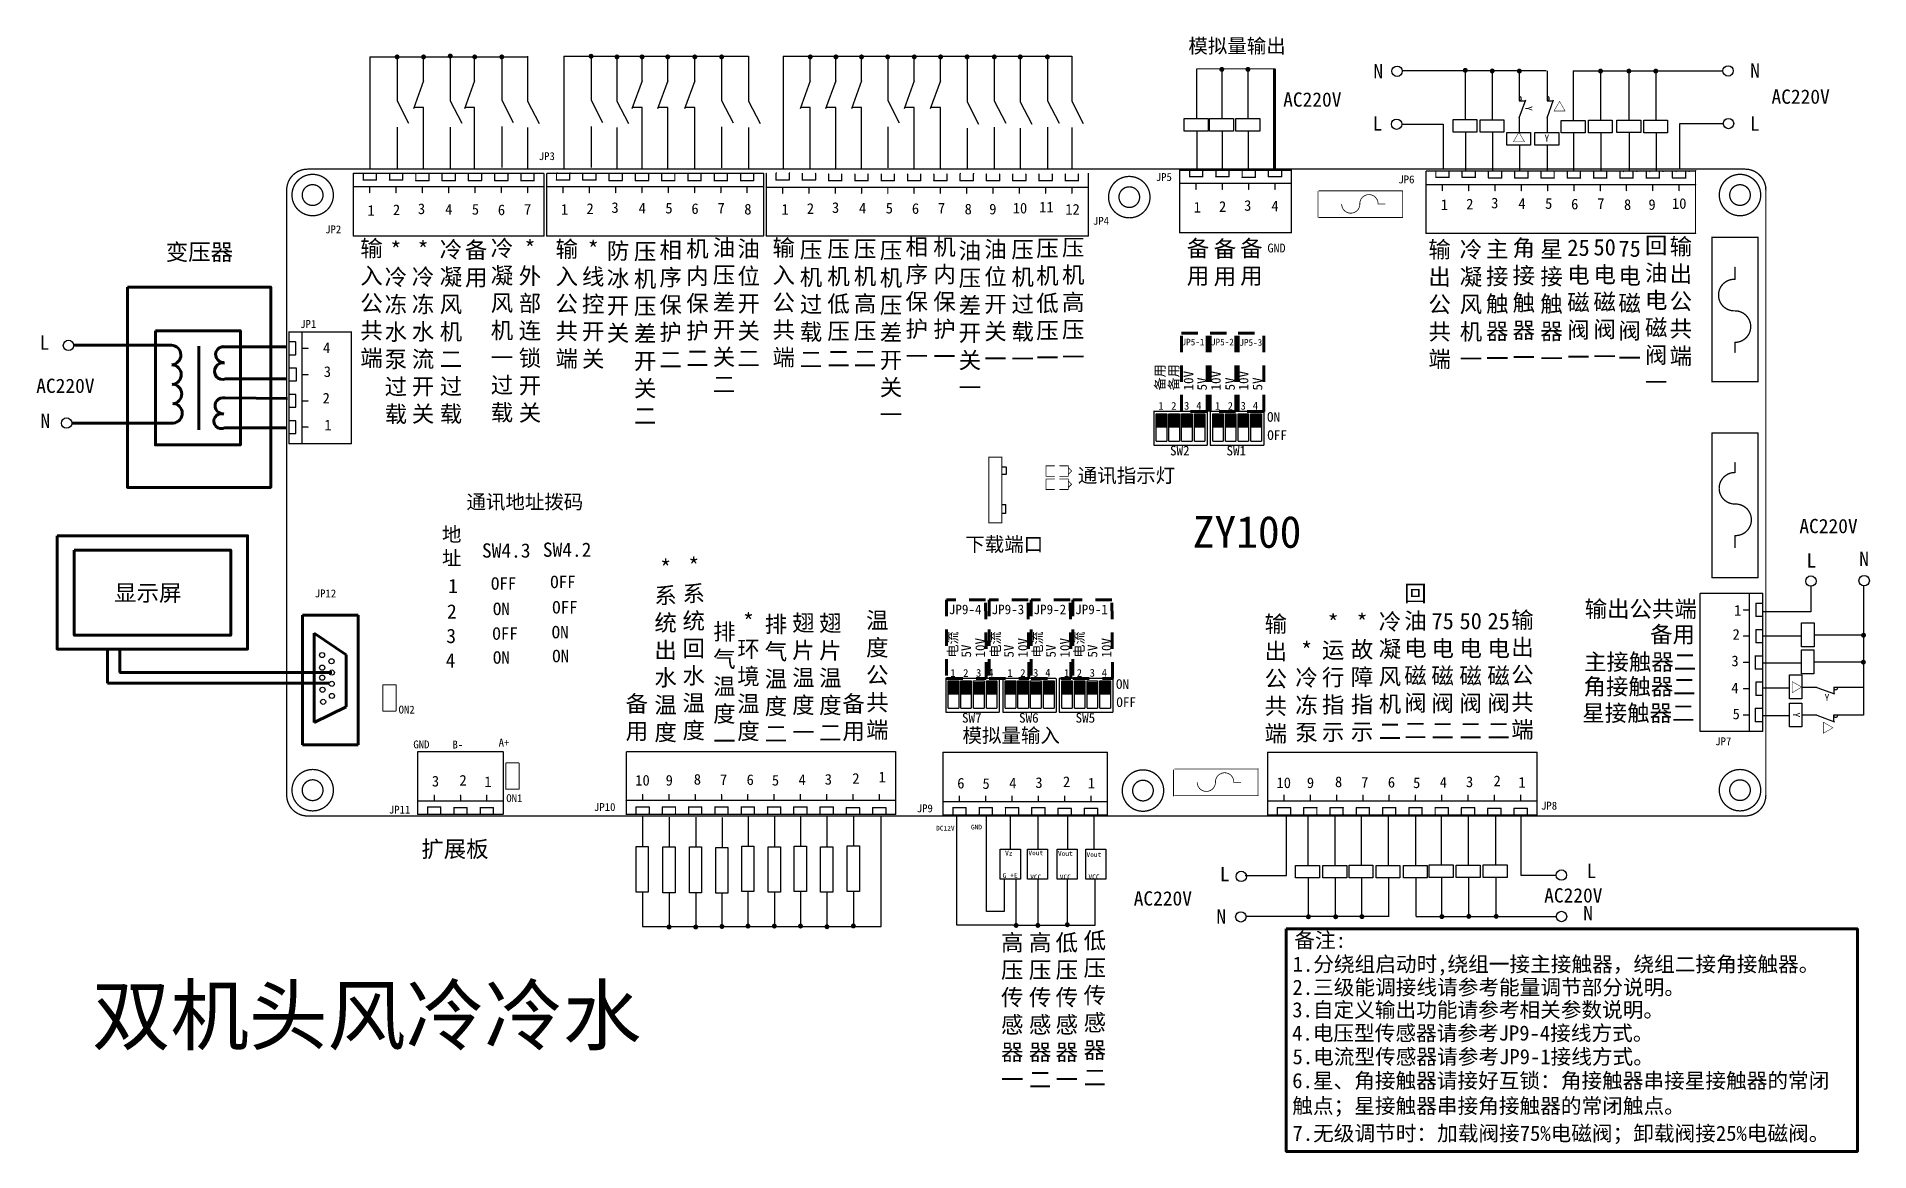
# Model space of a CAD drawing. Extents: x -2.3 to 27.3, y 18.5 to 36.9.
# Drawn here: x 13.34 to 27.28, y 28.39 to 36.87 of the extents above; entities that cross this region are included whole.
import ezdxf
from ezdxf.enums import TextEntityAlignment as Align

# ---------------------------------------------------------------- set-up
doc = ezdxf.new("R2010")
doc.units = 0
doc.header["$MEASUREMENT"] = 0
doc.linetypes.add('ACAD_ISO07W100', pattern=[3, 0, -3])
doc.linetypes.add('HIDDEN2', pattern=[0.1875, 0.125, -0.0625])
doc.layers.get('0').update_dxf_attribs({"linetype": 'CONTINUOUS'})
for name, color, linetype in [('BOTTOMSOLDER', 250, 'CONTINUOUS'), ('instruction', 7, 'CONTINUOUS'), ('KEEPOUTLAYER', 250, 'CONTINUOUS'), ('MECHANICAL1', 251, 'CONTINUOUS'), ('TOPOVERLAY', 250, 'CONTINUOUS')]:
    doc.layers.add(name, color=color, linetype=linetype)
doc.styles.add('宋体', font='')
doc.styles.get('宋体').set_extended_font_data('SimSun')

msp = doc.modelspace()

# ---------------------------------------------------------------- texts
at = {"linetype": 'ACAD_ISO07W100'}
for rotation, p in [(270, (24.662, 36.341)), (359.9192, (26.938, 31.814)), (269.9192, (26.697, 31.727))]:
    msp.add_text('Y', height=0.0532, rotation=rotation, dxfattribs=at).set_placement(p)
msp.add_text('Y', height=0.0532, dxfattribs=at).set_placement((24.807, 36.071))
at = {"linetype": 'ACAD_ISO07W100', "style": '宋体'}
for s, height, p in [('JP5-1', 0.0511, (22.047, 34.52)), ('JP5-2', 0.0511, (22.271, 34.52)), ('JP5-3', 0.0511, (22.487, 34.517)), ('ON', 0.073, (22.697, 33.939)), ('OFF', 0.073, (22.699, 33.801)), ('SW2', 0.073, (21.959, 33.683)), ('SW1', 0.073, (22.389, 33.683)), ('JP9-4', 0.073, (20.277, 32.475)), ('JP9-3', 0.073, (20.602, 32.475)), ('JP9-2', 0.073, (20.921, 32.475)), ('JP9-1', 0.073, (21.238, 32.475)), ('ON', 0.073, (21.548, 31.907)), ('OFF', 0.073, (21.551, 31.769)), ('SW7', 0.073, (20.377, 31.65)), ('SW6', 0.073, (20.811, 31.65)), ('SW5', 0.073, (21.241, 31.65))]:
    msp.add_text(s, height=height, dxfattribs=at).set_placement(p)
for s, p in [('备用', (21.919, 34.177)), ('备用', (22.024, 34.177)), ('10V', (22.136, 34.177)), ('10V', (22.344, 34.177)), ('10V', (22.555, 34.177)), ('5V', (22.239, 34.177)), ('5V', (22.452, 34.177)), ('5V', (22.661, 34.177)), ('电流', (20.344, 32.145)), ('电流', (20.668, 32.145)), ('电流', (20.988, 32.145)), ('电流', (21.304, 32.145)), ('5V', (20.446, 32.145)), ('10V', (20.552, 32.145)), ('5V', (20.77, 32.145)), ('10V', (20.876, 32.145)), ('5V', (21.09, 32.145)), ('10V', (21.196, 32.145)), ('5V', (21.406, 32.145)), ('10V', (21.512, 32.145))]:
    msp.add_text(s, height=0.073, rotation=90, dxfattribs=at).set_placement(p)
at = {"linetype": 'ACAD_ISO07W100'}
for s, p in [('1', (21.911, 34.089)), ('2', (22.008, 34.089)), ('3', (22.106, 34.09)), ('4', (22.199, 34.091)), ('1', (22.341, 34.089)), ('2', (22.438, 34.089)), ('3', (22.536, 34.09)), ('4', (22.629, 34.091)), ('1', (20.329, 32.057)), ('2', (20.426, 32.057)), ('3', (20.524, 32.058)), ('4', (20.616, 32.059)), ('1', (20.763, 32.057)), ('2', (20.86, 32.057)), ('3', (20.958, 32.058)), ('4', (21.05, 32.059)), ('1', (21.193, 32.057)), ('2', (21.29, 32.057)), ('3', (21.388, 32.058)), ('4', (21.48, 32.059))]:
    msp.add_text(s, height=0.059, dxfattribs=at).set_placement(p, align=Align.TOP_RIGHT)
at = {"layer": 'BOTTOMSOLDER', "color": 0, "linetype": 'Continuous'}
for s, insert, char_height, width, attachment_point in [('{\\fSimSun|b0|i0|c134|p54;模拟量输出}', (22.099, 36.853), 0.10857, 1.0193, 1), ('N', (23.506, 36.66), 0.109, 0.0368, 1), ('N', (26.372, 36.665), 0.109, 0.0368, 1), ('AC220V', (22.82, 36.445), 0.1086, 0.0368, 1), ('AC220V', (26.534, 36.467), 0.1086, 0.0368, 1), ('L', (23.5, 36.264), 0.109, 0.0368, 1), ('{\\fArial|b0|i0|c0|p34;\\H0.875x;△}', (24.874, 36.371), 0.08068, 0.02734, 1), ('L', (26.37, 36.262), 0.109, 0.0368, 1), ('{\\fArial|b0|i0|c0|p34;\\H0.875x;△}', (24.565, 36.137), 0.08068, 0.02734, 1), ('{\\fSimSun|b0|i0|c134|p54;变压器}', (14.321, 35.293), 0.125, 0.81167, 1), ('{\\fSimSun|b0|i0|c134|p54;输入公共端}', (15.886, 35.321), 0.125, 0.0368, 2), ('{\\fSimSun|b0|i0|c134|p54;*冷冻\\P水泵过载}', (16.071, 35.31), 0.125, 0.0368, 2), ('{\\fSimSun|b0|i0|c134|p54;*\\P冷冻\\P水流开关}', (16.278, 35.312), 0.125, 0.0368, 2), ('{\\fSimSun|b0|i0|c134|p54;冷凝风机二过载}', (16.49, 35.312), 0.125, 0.0368, 2), ('{\\fSimSun|b0|i0|c134|p54;备用}', (16.682, 35.308), 0.125, 0.0368, 2), ('{\\fSimSun|b0|i0|c134|p54;冷凝风机一过载}', (16.878, 35.322), 0.125, 0.0368, 2), ('{\\fSimSun|b0|i0|c134|p54;*外部连锁开关}', (17.091, 35.32), 0.125, 0.0368, 2), ('{\\fSimSun|b0|i0|c134|p54;输入公共端}', (17.371, 35.316), 0.125, 0.0368, 2), ('{\\fSimSun|b0|i0|c134|p54;*线控开关}', (17.572, 35.314), 0.125, 0.0368, 2), ('{\\fSimSun|b0|i0|c134|p54;防冰开关}', (17.761, 35.302), 0.125, 0.0368, 2), ('{\\fSimSun|b0|i0|c134|p54;压机压差开关二}', (17.967, 35.297), 0.125, 0.0368, 2), ('{\\fSimSun|b0|i0|c134|p54;相序保护二}', (18.161, 35.308), 0.125, 0.0368, 2), ('{\\fSimSun|b0|i0|c134|p54;机内保护二}', (18.365, 35.319), 0.125, 0.0368, 2), ('{\\fSimSun|b0|i0|c134|p54;油压差开关二}', (18.567, 35.328), 0.125, 0.0368, 2), ('{\\fSimSun|b0|i0|c134|p54;油位开关二}', (18.755, 35.318), 0.125, 0.0368, 2), ('{\\fSimSun|b0|i0|c134|p54;输入公共端}', (19.021, 35.326), 0.125, 0.0368, 2), ('{\\fSimSun|b0|i0|c134|p54;压机过载二}', (19.229, 35.31), 0.125, 0.0368, 2), ('{\\fSimSun|b0|i0|c134|p54;压机低压二}', (19.438, 35.316), 0.125, 0.0368, 2), ('{\\fSimSun|b0|i0|c134|p54;压机高压二}', (19.64, 35.317), 0.125, 0.0368, 2), ('{\\fSimSun|b0|i0|c134|p54;压机压差开关一}', (19.837, 35.305), 0.125, 0.0368, 2), ('{\\fSimSun|b0|i0|c134|p54;相序保护一}', (20.033, 35.333), 0.125, 0.0368, 2), ('{\\fSimSun|b0|i0|c134|p54;机内保护一}', (20.244, 35.332), 0.125, 0.0368, 2), ('{\\fSimSun|b0|i0|c134|p54;油压差开关一}', (20.437, 35.303), 0.125, 0.0368, 2), ('{\\fSimSun|b0|i0|c134|p54;油位开关一}', (20.632, 35.314), 0.125, 0.0368, 2), ('{\\fSimSun|b0|i0|c134|p54;压机过载一}', (20.838, 35.312), 0.125, 0.0368, 2), ('{\\fSimSun|b0|i0|c134|p54;压机低压一}', (21.027, 35.321), 0.125, 0.0368, 2), ('{\\fSimSun|b0|i0|c134|p54;压机高压一}', (21.223, 35.328), 0.125, 0.0368, 2), ('{\\fSimSun|b0|i0|c134|p54;备用}', (22.087, 35.321), 0.125, 0.0368, 1), ('{\\fSimSun|b0|i0|c134|p54;备用}', (22.291, 35.317), 0.125, 0.0368, 1), ('{\\fSimSun|b0|i0|c134|p54;备用}', (22.493, 35.321), 0.125, 0.0368, 1), ('{\\fSimSun|b0|i0|c134|p54;输出公共端}', (24.01, 35.312), 0.125, 0.0368, 2), ('{\\fSimSun|b0|i0|c134|p54;冷凝风机一}', (24.248, 35.312), 0.125, 0.0368, 2), ('{\\fSimSun|b0|i0|c134|p54;主接触器一}', (24.448, 35.316), 0.125, 0.0368, 2), ('{\\fSimSun|b0|i0|c134|p54;角接触器一}', (24.65, 35.324), 0.125, 0.0368, 2), ('{\\fSimSun|b0|i0|c134|p54;星接触器一}', (24.861, 35.315), 0.125, 0.0368, 2), ('{\\fSimSun|b0|i0|c134|p6;25电磁阀一}', (25.066, 35.326), 0.125, 0.0368, 2), ('{\\fSimSun|b0|i0|c134|p6;50电磁阀一}', (25.265, 35.33), 0.125, 0.0368, 2), ('{\\fSimSun|b0|i0|c134|p6;75电磁阀一}', (25.455, 35.319), 0.125, 0.0368, 2), ('{\\fSimSun|b0|i0|c134|p54;回油电磁阀一}', (25.657, 35.343), 0.125, 0.0368, 2), ('{\\fSimSun|b0|i0|c134|p54;输出公共端}', (25.845, 35.335), 0.125, 0.0368, 2), ('L', (13.362, 34.596), 0.109, 0.0368, 1), ('AC220V', (13.336, 34.267), 0.1086, 0.0368, 1), ('N', (13.368, 34.001), 0.109, 0.0368, 1), ('{\\fSimSun|b0|i0|c134|p54;通讯指示灯}', (21.258, 33.585), 0.10857, 0.79605, 1), ('{\\fSimSun|b0|i0|c134|p54;通讯地址拨码}', (16.608, 33.384), 0.10857, 1.0193, 1), ('AC220V', (26.746, 33.2), 0.1086, 0.0368, 1), ('{\\fSimSun|b0|i0|c134|p54;地址}', (16.422, 33.137), 0.10857, 0.0368, 1), ('{\\fSimSun|b0|i0|c134|p54;下载端口}', (20.402, 33.061), 0.10857, 0.61477, 1), ('{\\fSimSun|b0|i0|c134|p54;*\\P系统出水温度}', (18.123, 31.5), 0.125, 0.0368, 8), ('{\\fSimSun|b0|i0|c134|p54;*\\P系统回水温度}', (18.337, 31.515), 0.125, 0.0368, 8), ('L', (26.8, 32.938), 0.109, 0.0368, 1), ('N', (27.201, 32.951), 0.109, 0.0368, 1), ('{\\fSimSun|b0|i0|c134|p54;显示屏}', (13.929, 32.7), 0.125, 0.81167, 1), ('1', (16.469, 32.744), 0.109, 0.0368, 1), ('{\\fSimSun|b0|i0|c134|p54;回油电磁阀二}', (23.826, 31.529), 0.125, 0.0368, 8), ('2', (16.46, 32.55), 0.109, 0.0368, 1), ('{\\fSimSun|b0|i0|c134|p54;*环境温度}', (18.753, 31.509), 0.125, 0.0368, 8), ('{\\fSimSun|b0|i0|c134|p54;排气温度二}', (18.962, 31.503), 0.125, 0.0368, 8), ('{\\fSimSun|b0|i0|c134|p54;翅片温度一}', (19.171, 31.513), 0.125, 0.0368, 8), ('{\\fSimSun|b0|i0|c134|p54;翅片温度二}', (19.376, 31.511), 0.125, 0.0368, 8), ('{\\fSimSun|b0|i0|c134|p54;温度公共端}', (19.733, 31.519), 0.125, 0.0368, 8), ('{\\fSimSun|b0|i0|c134|p54;输出公共端}', (22.764, 31.491), 0.125, 0.0368, 8), ('{\\fSimSun|b0|i0|c134|p54;*\\P运行指示}', (23.2, 31.502), 0.125, 0.0368, 8), ('{\\fSimSun|b0|i0|c134|p54;*\\P故障指示}', (23.42, 31.505), 0.125, 0.0368, 8), ('{\\fSimSun|b0|i0|c134|p54;冷凝风机二}', (23.632, 31.522), 0.125, 0.0368, 8), ('{\\fSimSun|b0|i0|c134|p54;75电磁阀二}', (24.033, 31.527), 0.125, 0.0368, 8), ('{\\fSimSun|b0|i0|c134|p54;50电磁阀二}', (24.246, 31.527), 0.125, 0.0368, 8), ('{\\fSimSun|b0|i0|c134|p54;25电磁阀二}', (24.459, 31.527), 0.125, 0.0368, 8), ('{\\fSimSun|b0|i0|c134|p54;输出公共端}', (24.64, 31.521), 0.125, 0.0368, 8), ('{\\fSimSun|b0|i0|c134|p54;输出公共端}', (25.966, 32.508), 0.125, 0.96663, 6), ('3', (16.455, 32.364), 0.109, 0.0368, 1), ('{\\fSimSun|b0|i0|c134|p54;排气温度一}', (18.57, 31.446), 0.125, 0.0368, 8), ('{\\fSimSun|b0|i0|c134|p54; 备用}', (25.952, 32.314), 0.125, 0.96663, 6), ('{\\fSimSun|b0|i0|c134|p54;*\\P冷冻泵}', (22.998, 31.499), 0.125, 0.0368, 8), ('4', (16.45, 32.177), 0.109, 0.0368, 1), ('{\\fSimSun|b0|i0|c134|p54;主接触器二}', (25.961, 32.105), 0.125, 0.96663, 6), ('{\\fSimSun|b0|i0|c134|p54;角接触器二}', (25.957, 31.917), 0.125, 0.96663, 6), ('{\\fSimSun|b0|i0|c134|p54;备用}', (17.904, 31.509), 0.125, 0.0368, 8), ('{\\fSimSun|b0|i0|c134|p54;备用}', (19.553, 31.509), 0.125, 0.0368, 8), ('{\\fSimSun|b0|i0|c134|p54;星接触器二}', (25.948, 31.716), 0.125, 0.96663, 6), ('{\\fSimSun|b0|i0|c134|p54;模拟量输入}', (20.381, 31.607), 0.10857, 1.0193, 1), ('{\\fSimSun|b0|i0|c134|p54;扩展板}', (16.265, 30.751), 0.125, 0.81167, 1), ('L', (22.338, 30.552), 0.109, 0.0368, 1), ('L', (25.128, 30.576), 0.109, 0.0368, 1), ('AC220V', (24.805, 30.39), 0.1086, 0.0368, 1), ('AC220V', (21.683, 30.367), 0.1086, 0.0368, 1), ('N', (25.102, 30.255), 0.109, 0.0368, 1), ('N', (22.312, 30.23), 0.109, 0.0368, 1), ('{\\fSimSun|b0|i0|c134|p54;高压传感器一}', (20.674, 30.039), 0.125, 0.0368, 1), ('{\\fSimSun|b0|i0|c134|p54;高压传感器二}', (20.886, 30.039), 0.125, 0.0368, 1), ('{\\fSimSun|b0|i0|c134|p54;低压传感器一}', (21.089, 30.039), 0.125, 0.0368, 1), ('{\\fSimSun|b0|i0|c134|p54;低压传感器二}', (21.302, 30.055), 0.125, 0.0368, 1), ('{\\fSimSun|b0|i0|c134|p54;备注:}', (22.905, 30.052), 0.1152, 4.23245, 1), ('{\\fSimSun|b0|i0|c134|p54;1.分绕组启动时,绕组一接主接触器，绕组二接角接触器。}', (22.892, 29.87), 0.1152, 4.23245, 1), ('\\pt2.1878,11.814;{\\fSimSun|b0|i0|c134|p54;双机头风冷冷水}', (13.76, 29.642), 0.43757, 5.04011, 1), ('{\\fSimSun|b0|i0|c134|p54;2.三级能调接线请参考能量调节部分说明。}', (22.891, 29.694), 0.1152, 4.21697, 1), ('{\\fSimSun|b0|i0|c134|p54;3.自定义输出功能请参考相关参数说明。}', (22.889, 29.523), 0.1152, 4.70708, 1), ('{\\fSimSun|b0|i0|c134|p54;4.电压型传感器请参考JP9-4接线方式。}', (22.888, 29.346), 0.1152, 2.891, 1), ('{\\fSimSun|b0|i0|c134|p54;5.电流型传感器请参考JP9-1接线方式。}', (22.891, 29.166), 0.1152, 3.58821, 1), ('{\\fSimSun|b0|i0|c134|p54;6.星、角接触器请接好互锁：角接触器串接星接触器的常闭触点；星接触器串接角接触器的常闭触点。}', (22.889, 28.984), 0.1152, 4.08161, 1), ('{\\fSimSun|b0|i0|c134|p54;7.无级调节时：加载阀接75%电磁阀；卸载阀接25%电磁阀。}', (22.891, 28.583), 0.1152, 4.18895, 1)]:
    msp.add_mtext(s, dxfattribs=dict(at, insert=insert, char_height=char_height, width=width, attachment_point=attachment_point))
at = {"layer": 'BOTTOMSOLDER', "color": 0, "linetype": 'Continuous', "char_height": 0.1086, "width": 0.0368, "attachment_point": 1, "style": '宋体'}
for s, insert in [('SW4.3', (16.726, 33.014)), ('SW4.2', (17.189, 33.02))]:
    msp.add_mtext(s, dxfattribs=dict(at, insert=insert))
at = {"layer": 'BOTTOMSOLDER', "color": 0, "linetype": 'Continuous', "char_height": 0.08068, "width": 0.02734, "attachment_point": 1, "rotation": 269.9192}
for insert in [(26.759, 31.968), (26.996, 31.659)]:
    msp.add_mtext('{\\fArial|b0|i0|c0|p34;\\H0.875x;△}', dxfattribs=dict(at, insert=insert))
at = {"layer": 'TOPOVERLAY', "color": 0}
for s, height, p in [('JP3', 0.06, (17.158, 35.93)), ('JP5', 0.06, (21.851, 35.771)), ('JP6', 0.06, (23.696, 35.753)), ('1 ', 0.081, (15.855, 35.506)), ('2', 0.081, (16.049, 35.511)), ('3', 0.081, (16.239, 35.519)), ('4', 0.081, (16.446, 35.515)), ('5', 0.081, (16.649, 35.515)), ('6', 0.081, (16.847, 35.511)), ('7', 0.081, (17.046, 35.515)), ('1 ', 0.081, (17.327, 35.515)), ('2', 0.081, (17.521, 35.52)), ('3', 0.081, (17.711, 35.528)), ('4', 0.081, (17.918, 35.524)), ('5', 0.081, (18.121, 35.524)), ('6', 0.081, (18.319, 35.52)), ('7', 0.081, (18.518, 35.524)), ('8', 0.081, (18.721, 35.516)), ('1 ', 0.081, (19.004, 35.515)), ('2', 0.081, (19.197, 35.521)), ('3', 0.081, (19.388, 35.528)), ('4', 0.081, (19.594, 35.524)), ('5', 0.081, (19.797, 35.524)), ('6', 0.081, (19.996, 35.521)), ('7', 0.081, (20.194, 35.524)), ('8', 0.081, (20.397, 35.517)), ('9', 0.081, (20.584, 35.517)), ('10', 0.081, (20.763, 35.524)), ('11', 0.081, (20.964, 35.532)), ('12', 0.081, (21.163, 35.515)), ('1 ', 0.081, (22.139, 35.531)), ('2', 0.081, (22.332, 35.536)), ('3', 0.081, (22.523, 35.544)), ('4', 0.081, (22.73, 35.54)), ('1 ', 0.081, (24.018, 35.55)), ('2', 0.081, (24.212, 35.555)), ('3', 0.081, (24.402, 35.563)), ('4', 0.081, (24.609, 35.559)), ('5', 0.081, (24.812, 35.559)), ('6', 0.081, (25.01, 35.555)), ('7', 0.081, (25.209, 35.559)), ('8', 0.081, (25.412, 35.551)), ('9', 0.081, (25.598, 35.551)), ('10', 0.081, (25.777, 35.559)), ('JP4', 0.06, (21.373, 35.438)), ('GND', 0.0678, (22.7, 35.227)), ('4', 0.081, (15.517, 34.461)), ('3', 0.081, (15.523, 34.28)), ('2', 0.081, (15.514, 34.078)), ('1', 0.081, (15.527, 33.874)), ('ZY100', 0.243, (22.132, 32.98)), ('JP12', 0.06, (15.454, 32.603)), ('1 ', 0.081, (26.249, 32.464)), ('2', 0.081, (26.238, 32.281)), ('3', 0.081, (26.229, 32.079)), ('4', 0.081, (26.229, 31.874)), ('5', 0.081, (26.238, 31.676)), ('JP7', 0.06, (26.106, 31.478)), ('3', 0.081, (16.345, 31.164)), ('2', 0.081, (16.555, 31.171)), ('1 ', 0.081, (16.744, 31.16)), ('10', 0.081, (17.892, 31.171)), ('9', 0.081, (18.123, 31.171)), ('8', 0.081, (18.337, 31.178)), ('7', 0.081, (18.536, 31.175)), ('6', 0.081, (18.739, 31.175)), ('5', 0.081, (18.931, 31.171)), ('4', 0.081, (19.134, 31.175)), ('3', 0.081, (19.333, 31.178)), ('2', 0.081, (19.543, 31.185)), ('1 ', 0.081, (19.743, 31.196)), ('6', 0.081, (20.341, 31.149)), ('5', 0.081, (20.533, 31.146)), ('4', 0.081, (20.736, 31.149)), ('3', 0.081, (20.935, 31.153)), ('2', 0.081, (21.145, 31.16)), ('1 ', 0.081, (21.334, 31.149)), ('10', 0.081, (22.769, 31.152)), ('9', 0.081, (23, 31.152)), ('8', 0.081, (23.214, 31.159)), ('7', 0.081, (23.413, 31.156)), ('6', 0.081, (23.616, 31.156)), ('5', 0.081, (23.808, 31.152)), ('4', 0.081, (24.011, 31.156)), ('3', 0.081, (24.21, 31.159)), ('2', 0.081, (24.42, 31.166)), ('1 ', 0.081, (24.609, 31.155)), ('JP11', 0.06, (16.018, 30.958)), ('JP10', 0.06, (17.578, 30.978)), ('JP9', 0.06, (20.033, 30.968)), ('JP8', 0.06, (24.781, 30.988)), ('DC12V', 0.036, (20.18, 30.829)), ('GND', 0.036, (20.445, 30.837)), ('Vz', 0.036, (20.705, 30.639)), ('Vout', 0.036, (20.882, 30.641)), ('Vout', 0.036, (21.107, 30.636)), ('Vout', 0.036, (21.324, 30.628)), ('G', 0.036, (20.686, 30.468)), ('+E', 0.036, (20.744, 30.471)), ('VCC', 0.036, (20.896, 30.458)), ('VCC', 0.036, (21.121, 30.458)), ('VCC', 0.036, (21.339, 30.459))]:
    msp.add_text(s, height=height, dxfattribs=at).set_placement(p)
for s, p in [('JP2', (15.533, 35.373)), ('JP1', (15.343, 34.653)), ('GND', (16.204, 31.454)), ('B-', (16.502, 31.453)), ('A+', (16.853, 31.468))]:
    msp.add_text(s, height=0.06, rotation=360, dxfattribs=at).set_placement(p)
at = {"layer": 'TOPOVERLAY', "color": 0, "style": '宋体'}
for s, p in [('OFF', (16.794, 32.661)), ('OFF', (17.245, 32.673)), ('ON', (16.809, 32.468)), ('OFF', (17.26, 32.48)), ('OFF', (16.805, 32.28)), ('ON', (17.256, 32.291)), ('ON', (17.26, 32.109)), ('ON', (16.809, 32.098))]:
    msp.add_text(s, height=0.0948, dxfattribs=at).set_placement(p)
for s, p in [('ON2', (16.092, 31.719)), ('ON1', (16.911, 31.045))]:
    msp.add_text(s, height=0.06, rotation=360, dxfattribs=at).set_placement(p)

# ---------------------------------------------------------------- blocks, each defined once
blk = doc.blocks.new('常闭2')
at = {"color": 0}
for p, q in [((1.28, 7.79), (1.28, 5.04)), ((1.28, 1.9), (2.48, 5.21)), ((1.28, 5.04), (2.42, 5.04)), ((1.28, 1.9), (1.28, -0.93))]:
    blk.add_line(p, q, dxfattribs=at)

# ---------------------------------------------------------------- hatches: boundary and pattern name
h = msp.add_hatch(color=256)
edge = h.paths.add_edge_path()
edge.add_arc((16.081, 36.715), 0.0189, 180, 540)
h = msp.add_hatch(color=256)
edge = h.paths.add_edge_path()
edge.add_arc((16.282, 36.715), 0.0189, 180, 540)
h = msp.add_hatch(color=256)
edge = h.paths.add_edge_path()
edge.add_arc((16.485, 36.722), 0.0189, 180, 540)
h = msp.add_hatch(color=256)
edge = h.paths.add_edge_path()
edge.add_arc((16.671, 36.715), 0.0189, 180, 540)
h = msp.add_hatch(color=256)
edge = h.paths.add_edge_path()
edge.add_arc((16.877, 36.715), 0.0189, 180, 540)
h = msp.add_hatch(color=256)
edge = h.paths.add_edge_path()
edge.add_arc((17.556, 36.72), 0.0189, 180, 540)
h = msp.add_hatch(color=256)
edge = h.paths.add_edge_path()
edge.add_arc((17.753, 36.715), 0.0189, 180, 540)
h = msp.add_hatch(color=256)
edge = h.paths.add_edge_path()
edge.add_arc((17.944, 36.715), 0.0189, 180, 540)
h = msp.add_hatch(color=256)
edge = h.paths.add_edge_path()
edge.add_arc((18.139, 36.715), 0.0189, 180, 540)
h = msp.add_hatch(color=256)
edge = h.paths.add_edge_path()
edge.add_arc((18.345, 36.715), 0.0189, 180, 540)
h = msp.add_hatch(color=256)
edge = h.paths.add_edge_path()
edge.add_arc((18.549, 36.715), 0.0189, 180, 540)
h = msp.add_hatch(color=256)
edge = h.paths.add_edge_path()
edge.add_arc((19.223, 36.715), 0.0189, 180, 540)
h = msp.add_hatch(color=256)
edge = h.paths.add_edge_path()
edge.add_arc((19.418, 36.715), 0.0189, 180, 540)
h = msp.add_hatch(color=256)
edge = h.paths.add_edge_path()
edge.add_arc((19.613, 36.715), 0.0189, 180, 540)
h = msp.add_hatch(color=256)
edge = h.paths.add_edge_path()
edge.add_arc((19.812, 36.715), 0.0189, 180, 540)
h = msp.add_hatch(color=256)
edge = h.paths.add_edge_path()
edge.add_arc((20.014, 36.715), 0.0189, 180, 540)
h = msp.add_hatch(color=256)
edge = h.paths.add_edge_path()
edge.add_arc((20.214, 36.715), 0.0189, 180, 540)
h = msp.add_hatch(color=256)
edge = h.paths.add_edge_path()
edge.add_arc((20.416, 36.715), 0.0189, 180, 540)
h = msp.add_hatch(color=256)
edge = h.paths.add_edge_path()
edge.add_arc((20.623, 36.715), 0.0189, 180, 540)
h = msp.add_hatch(color=256)
edge = h.paths.add_edge_path()
edge.add_arc((20.82, 36.715), 0.0189, 180, 540)
h = msp.add_hatch(color=256)
edge = h.paths.add_edge_path()
edge.add_arc((21.027, 36.715), 0.0189, 180, 540)
h = msp.add_hatch(color=256)
edge = h.paths.add_edge_path()
edge.add_arc((22.353, 36.62), 0.0189, 180, 540)
h = msp.add_hatch(color=256)
edge = h.paths.add_edge_path()
edge.add_arc((22.552, 36.62), 0.0189, 180, 540)
h = msp.add_hatch(color=256)
edge = h.paths.add_edge_path()
edge.add_arc((24.205, 36.613), 0.0189, 180, 540)
h = msp.add_hatch(color=256)
edge = h.paths.add_edge_path()
edge.add_arc((24.41, 36.608), 0.0189, 180, 540)
h = msp.add_hatch(color=256)
edge = h.paths.add_edge_path()
edge.add_arc((24.616, 36.607), 0.0189, 180, 540)
h = msp.add_hatch(color=256)
edge = h.paths.add_edge_path()
edge.add_arc((25.234, 36.607), 0.0189, 180, 540)
h = msp.add_hatch(color=256)
edge = h.paths.add_edge_path()
edge.add_arc((25.449, 36.607), 0.0189, 180, 540)
h = msp.add_hatch(color=256)
edge = h.paths.add_edge_path()
edge.add_arc((25.654, 36.607), 0.0189, 180, 540)
for points in [[(21.853, 33.993), (21.933, 33.993), (21.933, 33.895), (21.853, 33.895)], [(21.951, 33.993), (22.031, 33.993), (22.031, 33.895), (21.951, 33.895)], [(22.046, 33.992), (22.127, 33.992), (22.127, 33.894), (22.046, 33.894)], [(22.145, 33.993), (22.225, 33.993), (22.225, 33.895), (22.145, 33.895)], [(22.283, 33.993), (22.363, 33.993), (22.363, 33.895), (22.283, 33.895)], [(22.381, 33.993), (22.461, 33.993), (22.461, 33.895), (22.381, 33.895)], [(22.476, 33.992), (22.557, 33.992), (22.557, 33.894), (22.476, 33.894)], [(22.575, 33.993), (22.655, 33.993), (22.655, 33.895), (22.575, 33.895)], [(20.271, 31.961), (20.351, 31.961), (20.351, 31.863), (20.271, 31.863)], [(20.369, 31.961), (20.449, 31.961), (20.449, 31.863), (20.369, 31.863)], [(20.464, 31.96), (20.545, 31.96), (20.545, 31.862), (20.464, 31.862)], [(20.563, 31.961), (20.643, 31.961), (20.643, 31.863), (20.563, 31.863)], [(20.705, 31.961), (20.785, 31.961), (20.785, 31.863), (20.705, 31.863)], [(20.802, 31.961), (20.882, 31.961), (20.882, 31.863), (20.802, 31.863)], [(20.898, 31.96), (20.978, 31.96), (20.978, 31.862), (20.898, 31.862)], [(20.996, 31.961), (21.076, 31.961), (21.076, 31.863), (20.996, 31.863)], [(21.135, 31.961), (21.215, 31.961), (21.215, 31.863), (21.135, 31.863)], [(21.232, 31.961), (21.312, 31.961), (21.312, 31.863), (21.232, 31.863)], [(21.328, 31.96), (21.408, 31.96), (21.408, 31.862), (21.328, 31.862)], [(21.426, 31.961), (21.506, 31.961), (21.506, 31.863), (21.426, 31.863)]]:
    msp.add_hatch(color=256).paths.add_polyline_path(points)
h = msp.add_hatch(color=256)
edge = h.paths.add_edge_path()
edge.add_arc((27.234, 32.315), 0.0189, 180, 540)
h = msp.add_hatch(color=256)
edge = h.paths.add_edge_path()
edge.add_arc((27.233, 32.11), 0.0189, 180, 540)
h = msp.add_hatch(color=256)
edge = h.paths.add_edge_path()
edge.add_arc((18.149, 30.095), 0.0189, 180, 540)
h = msp.add_hatch(color=256)
edge = h.paths.add_edge_path()
edge.add_arc((18.352, 30.095), 0.0189, 180, 540)
h = msp.add_hatch(color=256)
edge = h.paths.add_edge_path()
edge.add_arc((18.551, 30.099), 0.0189, 180, 540)
h = msp.add_hatch(color=256)
edge = h.paths.add_edge_path()
edge.add_arc((18.749, 30.102), 0.0189, 180, 540)
h = msp.add_hatch(color=256)
edge = h.paths.add_edge_path()
edge.add_arc((18.95, 30.102), 0.0189, 180, 540)
h = msp.add_hatch(color=256)
edge = h.paths.add_edge_path()
edge.add_arc((19.149, 30.102), 0.0189, 180, 540)
h = msp.add_hatch(color=256)
edge = h.paths.add_edge_path()
edge.add_arc((19.35, 30.097), 0.0189, 180, 540)
h = msp.add_hatch(color=256)
edge = h.paths.add_edge_path()
edge.add_arc((19.551, 30.103), 0.0189, 180, 540)
h = msp.add_hatch(color=256)
edge = h.paths.add_edge_path()
edge.add_arc((20.789, 30.107), 0.0189, 180, 540)
h = msp.add_hatch(color=256)
edge = h.paths.add_edge_path()
edge.add_arc((20.954, 30.107), 0.0189, 180, 540)
h = msp.add_hatch(color=256)
edge = h.paths.add_edge_path()
edge.add_arc((21.178, 30.112), 0.0189, 180, 540)
h = msp.add_hatch(color=256)
edge = h.paths.add_edge_path()
edge.add_arc((23.012, 30.173), 0.0189, 180, 540)
h = msp.add_hatch(color=256)
edge = h.paths.add_edge_path()
edge.add_arc((23.219, 30.173), 0.0189, 180, 540)
h = msp.add_hatch(color=256)
edge = h.paths.add_edge_path()
edge.add_arc((23.419, 30.174), 0.0189, 180, 540)
h = msp.add_hatch(color=256)
edge = h.paths.add_edge_path()
edge.add_arc((24.027, 30.174), 0.0189, 180, 540)
h = msp.add_hatch(color=256)
edge = h.paths.add_edge_path()
edge.add_arc((24.232, 30.176), 0.0189, 180, 540)
h = msp.add_hatch(color=256)
edge = h.paths.add_edge_path()
edge.add_arc((24.44, 30.176), 0.0189, 180, 540)

# ---------------------------------------------------------------- linework, layer by layer
at = {"color": 0}
for p, q in [((24.616, 36.609), (24.616, 36.381)), ((24.827, 36.609), (24.827, 36.381)), ((24.616, 36.252), (24.665, 36.388)), ((24.827, 36.252), (24.876, 36.388)), ((24.616, 36.381), (24.662, 36.381)), ((24.616, 36.252), (24.616, 36.145)), ((24.827, 36.381), (24.874, 36.381)), ((24.827, 36.252), (24.827, 36.145)), ((26.878, 31.918), (26.771, 31.918)), ((26.878, 31.918), (27.014, 31.868)), ((27.234, 31.917), (27.007, 31.917)), ((27.007, 31.917), (27.007, 31.871)), ((26.878, 31.706), (26.77, 31.706)), ((26.878, 31.706), (27.013, 31.657)), ((27.234, 31.706), (27.006, 31.706)), ((27.006, 31.706), (27.006, 31.659))]:
    msp.add_line(p, q, dxfattribs=at)
for p, q in [((22.241, 34.018), (21.834, 34.018)), ((21.835, 34.018), (21.835, 33.762)), ((22.242, 34.018), (22.242, 33.762)), ((22.671, 34.018), (22.264, 34.018)), ((22.265, 34.018), (22.265, 33.762)), ((22.672, 34.018), (22.672, 33.762)), ((21.835, 33.762), (22.242, 33.762)), ((21.854, 33.791), (21.934, 33.791)), ((21.95, 33.791), (22.031, 33.791)), ((22.047, 33.791), (22.127, 33.791)), ((22.145, 33.791), (22.225, 33.791)), ((22.265, 33.762), (22.672, 33.762)), ((22.284, 33.791), (22.364, 33.791)), ((22.38, 33.791), (22.461, 33.791)), ((22.477, 33.791), (22.557, 33.791)), ((22.575, 33.791), (22.655, 33.791)), ((20.659, 31.986), (20.252, 31.986)), ((20.253, 31.986), (20.253, 31.73)), ((20.66, 31.986), (20.66, 31.73)), ((21.092, 31.986), (20.685, 31.986)), ((20.687, 31.986), (20.687, 31.73)), ((21.094, 31.986), (21.094, 31.73)), ((21.522, 31.986), (21.115, 31.986)), ((21.117, 31.986), (21.117, 31.73)), ((21.524, 31.986), (21.524, 31.73)), ((20.253, 31.73), (20.66, 31.73)), ((20.272, 31.759), (20.352, 31.759)), ((20.368, 31.759), (20.448, 31.759)), ((20.464, 31.759), (20.545, 31.759)), ((20.563, 31.759), (20.643, 31.759)), ((20.687, 31.73), (21.094, 31.73)), ((20.706, 31.759), (20.786, 31.759)), ((20.802, 31.759), (20.882, 31.759)), ((20.898, 31.759), (20.978, 31.759)), ((20.996, 31.759), (21.077, 31.759)), ((21.117, 31.73), (21.524, 31.73)), ((21.136, 31.759), (21.216, 31.759)), ((21.232, 31.759), (21.312, 31.759)), ((21.328, 31.759), (21.408, 31.759)), ((21.426, 31.759), (21.507, 31.759))]:
    msp.add_line(p, q)
for points in [[(21.854, 33.791), (21.854, 33.999), (21.934, 33.999), (21.934, 33.791)], [(21.95, 33.791), (21.95, 33.999), (22.031, 33.999), (22.031, 33.791)], [(22.047, 33.791), (22.047, 33.999), (22.127, 33.999), (22.127, 33.791)], [(22.145, 33.791), (22.145, 33.999), (22.225, 33.999), (22.225, 33.791)], [(22.284, 33.791), (22.284, 33.999), (22.364, 33.999), (22.364, 33.791)], [(22.38, 33.791), (22.38, 33.999), (22.461, 33.999), (22.461, 33.791)], [(22.477, 33.791), (22.477, 33.999), (22.557, 33.999), (22.557, 33.791)], [(22.575, 33.791), (22.575, 33.999), (22.655, 33.999), (22.655, 33.791)], [(20.272, 31.759), (20.272, 31.967), (20.352, 31.967), (20.352, 31.759)], [(20.368, 31.759), (20.368, 31.967), (20.448, 31.967), (20.448, 31.759)], [(20.464, 31.759), (20.464, 31.967), (20.545, 31.967), (20.545, 31.759)], [(20.563, 31.759), (20.563, 31.967), (20.643, 31.967), (20.643, 31.759)], [(20.706, 31.759), (20.706, 31.967), (20.786, 31.967), (20.786, 31.759)], [(20.802, 31.759), (20.802, 31.967), (20.882, 31.967), (20.882, 31.759)], [(20.898, 31.759), (20.898, 31.967), (20.978, 31.967), (20.978, 31.759)], [(20.996, 31.759), (20.996, 31.967), (21.077, 31.967), (21.077, 31.759)], [(21.136, 31.759), (21.136, 31.967), (21.216, 31.967), (21.216, 31.759)], [(21.232, 31.759), (21.232, 31.967), (21.312, 31.967), (21.312, 31.759)], [(21.328, 31.759), (21.328, 31.967), (21.408, 31.967), (21.408, 31.759)], [(21.426, 31.759), (21.426, 31.967), (21.507, 31.967), (21.507, 31.759)]]:
    msp.add_lwpolyline(points)
for centre, start, end in [((24.616, 36.397), 268.2631, 88.2631), ((24.828, 36.397), 268.2631, 88.2631), ((27.022, 31.917), 178.1824, 358.1824), ((27.022, 31.706), 178.1824, 358.1824)]:
    msp.add_arc(centre, 0.0157, start, end)
at = {"layer": 'BOTTOMSOLDER', "color": 0, "linetype": 'Continuous'}
for p, q in [((15.873, 36.716), (15.873, 35.861)), ((15.873, 36.716), (17.073, 36.716)), ((16.081, 36.724), (16.081, 36.38)), ((16.485, 36.724), (16.485, 36.38)), ((16.877, 36.729), (16.877, 36.385)), ((17.073, 36.721), (17.073, 36.378)), ((17.348, 36.721), (17.348, 35.861)), ((17.348, 36.721), (18.753, 36.721)), ((17.556, 36.729), (17.556, 36.385)), ((17.752, 36.721), (17.752, 36.378)), ((18.548, 36.726), (18.548, 36.383)), ((18.753, 36.721), (18.753, 36.378)), ((19.016, 36.721), (19.016, 35.861)), ((19.016, 36.721), (21.212, 36.721)), ((19.812, 36.726), (19.812, 36.383)), ((20.416, 36.716), (20.416, 36.373)), ((20.623, 36.724), (20.623, 36.38)), ((20.82, 36.716), (20.82, 36.373)), ((21.027, 36.724), (21.027, 36.38)), ((21.212, 36.721), (21.212, 36.378)), ((22.755, 36.623), (22.161, 36.622)), ((22.161, 36.622), (22.161, 36.245)), ((22.353, 36.622), (22.353, 36.245)), ((22.552, 36.622), (22.552, 36.245)), ((24.821, 36.61), (23.725, 36.61)), ((24.205, 36.615), (24.205, 36.238)), ((24.41, 36.613), (24.41, 36.236)), ((25.026, 36.608), (26.164, 36.608)), ((25.026, 36.608), (25.026, 36.231)), ((25.234, 36.609), (25.234, 36.232)), ((25.449, 36.61), (25.449, 36.233)), ((25.654, 36.609), (25.654, 36.232)), ((16.877, 36.385), (16.964, 36.217)), ((16.877, 36.385), (16.877, 36.385)), ((17.556, 36.385), (17.643, 36.217)), ((17.556, 36.385), (17.556, 36.385)), ((18.548, 36.383), (18.636, 36.214)), ((19.812, 36.383), (19.899, 36.214)), ((16.081, 36.38), (16.081, 36.38)), ((16.081, 36.38), (16.168, 36.212)), ((16.485, 36.38), (16.572, 36.212)), ((16.485, 36.38), (16.485, 36.38)), ((17.073, 36.378), (17.161, 36.209)), ((17.752, 36.378), (17.84, 36.209)), ((18.753, 36.378), (18.841, 36.209)), ((20.416, 36.373), (20.503, 36.204)), ((20.623, 36.38), (20.71, 36.212)), ((20.623, 36.38), (20.623, 36.38)), ((20.82, 36.373), (20.907, 36.204)), ((21.027, 36.38), (21.027, 36.38)), ((21.027, 36.38), (21.115, 36.212)), ((21.212, 36.378), (21.299, 36.209)), ((16.081, 36.181), (16.081, 35.869)), ((16.168, 36.212), (16.168, 36.212)), ((16.485, 36.181), (16.485, 35.869)), ((16.572, 36.212), (16.572, 36.212)), ((16.877, 36.186), (16.877, 35.873)), ((16.964, 36.217), (16.964, 36.217)), ((17.073, 36.178), (17.073, 35.866)), ((17.556, 36.186), (17.556, 35.874)), ((17.643, 36.217), (17.643, 36.217)), ((17.752, 36.178), (17.752, 35.866)), ((18.548, 36.183), (18.548, 35.871)), ((18.753, 36.178), (18.753, 35.866)), ((19.812, 36.183), (19.812, 35.871)), ((20.416, 36.173), (20.416, 35.861)), ((20.623, 36.181), (20.623, 35.869)), ((20.71, 36.212), (20.71, 36.212)), ((20.82, 36.173), (20.82, 35.861)), ((21.027, 36.181), (21.027, 35.869)), ((21.115, 36.212), (21.115, 36.212)), ((21.212, 36.178), (21.212, 35.866)), ((22.166, 35.857), (22.166, 36.147)), ((22.358, 35.857), (22.358, 36.147)), ((22.557, 35.857), (22.557, 36.147)), ((23.724, 36.204), (24.037, 36.204)), ((24.037, 36.204), (24.037, 35.861)), ((24.21, 35.85), (24.21, 36.14)), ((24.415, 35.848), (24.415, 36.138)), ((25.031, 35.843), (25.031, 36.133)), ((25.239, 35.844), (25.239, 36.134)), ((25.454, 35.845), (25.454, 36.135)), ((25.659, 35.844), (25.659, 36.134)), ((25.835, 36.205), (25.835, 35.861)), ((26.164, 36.205), (25.835, 36.205)), ((24.619, 35.844), (24.619, 36.044)), ((24.83, 35.844), (24.83, 36.044)), ((26.832, 32.686), (26.832, 32.493)), ((27.236, 32.688), (27.236, 32.688)), ((27.236, 31.706), (27.236, 32.688)), ((26.832, 32.493), (26.466, 32.493)), ((26.469, 32.311), (26.759, 32.311)), ((27.234, 32.316), (26.858, 32.316)), ((26.468, 32.106), (26.758, 32.106)), ((27.233, 32.111), (26.856, 32.111)), ((26.47, 31.915), (26.67, 31.914)), ((26.47, 31.703), (26.67, 31.703)), ((17.946, 30.934), (17.946, 30.708)), ((18.15, 30.93), (18.15, 30.704)), ((18.352, 30.93), (18.352, 30.704)), ((18.552, 30.927), (18.552, 30.701)), ((18.75, 30.937), (18.75, 30.711)), ((18.951, 30.932), (18.951, 30.706)), ((19.149, 30.937), (19.149, 30.711)), ((19.35, 30.932), (19.35, 30.706)), ((19.552, 30.938), (19.552, 30.712)), ((19.762, 30.1), (19.762, 30.94)), ((20.337, 30.108), (20.337, 30.94)), ((20.563, 30.212), (20.563, 30.94)), ((20.746, 30.687), (20.746, 30.939)), ((20.956, 30.693), (20.956, 30.945)), ((21.183, 30.687), (21.183, 30.939)), ((21.382, 30.691), (21.382, 30.943)), ((21.471, 30.94), (21.471, 30.94)), ((22.845, 30.94), (22.845, 30.94)), ((22.845, 30.94), (22.845, 30.94)), ((22.845, 30.94), (22.845, 30.94)), ((22.845, 30.94), (22.845, 30.94)), ((22.845, 30.94), (22.845, 30.94)), ((22.845, 30.488), (22.845, 30.94)), ((23.007, 30.939), (23.007, 30.563)), ((23.214, 30.94), (23.214, 30.563)), ((23.414, 30.941), (23.414, 30.564)), ((23.619, 30.94), (23.619, 30.563)), ((23.826, 30.94), (23.826, 30.563)), ((24.022, 30.944), (24.022, 30.567)), ((24.227, 30.942), (24.227, 30.566)), ((24.434, 30.943), (24.434, 30.566)), ((24.629, 30.487), (24.629, 30.94)), ((17.946, 30.708), (17.946, 30.708)), ((18.15, 30.704), (18.15, 30.704)), ((18.352, 30.704), (18.352, 30.704)), ((18.552, 30.701), (18.552, 30.701)), ((18.75, 30.711), (18.75, 30.711)), ((18.951, 30.706), (18.951, 30.706)), ((19.149, 30.711), (19.149, 30.711)), ((19.35, 30.706), (19.35, 30.706)), ((19.552, 30.712), (19.552, 30.712)), ((20.699, 30.458), (20.699, 30.212)), ((20.788, 30.108), (20.788, 30.458)), ((20.954, 30.456), (20.954, 30.106)), ((21.178, 30.463), (21.178, 30.114)), ((21.389, 30.108), (21.389, 30.459)), ((22.532, 30.488), (22.845, 30.488)), ((23.012, 30.174), (23.012, 30.465)), ((23.219, 30.175), (23.219, 30.465)), ((23.419, 30.176), (23.419, 30.466)), ((23.624, 30.175), (23.624, 30.465)), ((23.831, 30.175), (23.831, 30.465)), ((24.027, 30.179), (24.027, 30.469)), ((24.232, 30.177), (24.232, 30.468)), ((24.439, 30.178), (24.439, 30.468)), ((24.899, 30.487), (24.629, 30.487)), ((17.946, 30.359), (17.946, 30.1)), ((18.149, 30.355), (18.149, 30.096)), ((18.352, 30.355), (18.352, 30.096)), ((18.551, 30.352), (18.551, 30.093)), ((18.749, 30.362), (18.749, 30.103)), ((18.95, 30.357), (18.95, 30.098)), ((19.149, 30.362), (19.149, 30.103)), ((19.35, 30.357), (19.35, 30.098)), ((19.551, 30.363), (19.551, 30.104)), ((20.699, 30.212), (20.563, 30.212)), ((22.535, 30.175), (22.535, 30.175)), ((23.626, 30.175), (22.538, 30.175)), ((23.831, 30.175), (24.897, 30.175)), ((24.897, 30.175), (24.897, 30.175)), ((17.946, 30.1), (19.762, 30.1)), ((20.788, 30.108), (20.337, 30.108)), ((20.788, 30.108), (21.389, 30.108)), ((21.253, 30.108), (21.253, 30.108))]:
    msp.add_line(p, q, dxfattribs=at)
at = {"layer": 'BOTTOMSOLDER', "color": 0, "linetype": 'Continuous', "lineweight": 80}
for p, q in [((13.622, 34.521), (13.622, 34.521)), ((14.364, 34.521), (13.622, 34.521)), ((14.572, 34.513), (14.572, 33.878)), ((14.746, 34.508), (15.241, 34.508)), ((14.776, 34.265), (15.241, 34.265)), ((14.771, 34.12), (15.247, 34.117)), ((14.378, 33.929), (13.606, 33.929)), ((14.771, 33.894), (15.239, 33.894)), ((15.785, 32.467), (15.36, 32.467)), ((15.36, 32.467), (15.361, 32.457)), ((15.361, 32.457), (15.361, 31.481)), ((15.785, 31.481), (15.785, 32.467)), ((13.877, 32.116), (13.877, 32.209)), ((13.971, 32.031), (13.971, 32.209)), ((15.694, 32.167), (15.449, 32.33)), ((15.449, 32.33), (15.449, 32.293)), ((15.449, 32.293), (15.449, 31.651)), ((13.877, 31.949), (13.877, 32.116)), ((15.694, 31.77), (15.694, 32.167)), ((13.877, 31.949), (15.564, 31.949)), ((13.94, 31.949), (13.877, 31.949)), ((15.584, 32.031), (13.969, 32.031)), ((15.449, 31.651), (15.694, 31.77)), ((15.361, 31.481), (15.785, 31.481))]:
    msp.add_line(p, q, dxfattribs=at)
msp.add_lwpolyline([(22.755, 35.861), (22.755, 36.623)], dxfattribs=at)
at = {"layer": 'BOTTOMSOLDER', "color": 0, "linetype": 'Continuous'}
for points in [[(22.068, 36.246), (22.25, 36.246), (22.25, 36.151), (22.068, 36.151)], [(22.26, 36.246), (22.442, 36.246), (22.442, 36.151), (22.26, 36.151)], [(22.46, 36.246), (22.642, 36.246), (22.642, 36.151), (22.46, 36.151)], [(24.112, 36.238), (24.294, 36.238), (24.294, 36.143), (24.112, 36.143)], [(24.317, 36.237), (24.499, 36.237), (24.499, 36.142), (24.317, 36.142)], [(24.52, 36.14), (24.702, 36.14), (24.702, 36.044), (24.52, 36.044)], [(24.734, 36.14), (24.916, 36.14), (24.916, 36.044), (24.734, 36.044)], [(24.934, 36.232), (25.116, 36.232), (25.116, 36.137), (24.934, 36.137)], [(25.141, 36.233), (25.323, 36.233), (25.323, 36.137), (25.141, 36.137)], [(25.357, 36.234), (25.539, 36.234), (25.539, 36.139), (25.357, 36.139)], [(25.562, 36.233), (25.744, 36.233), (25.744, 36.137), (25.562, 36.137)], [(26.858, 32.409), (26.858, 32.227), (26.763, 32.227), (26.763, 32.409)], [(26.857, 32.204), (26.857, 32.022), (26.761, 32.022), (26.761, 32.204)], [(26.766, 32.013), (26.765, 31.831), (26.67, 31.831), (26.67, 32.013)], [(26.765, 31.799), (26.765, 31.617), (26.67, 31.617), (26.67, 31.799)], [(17.898, 30.708), (17.991, 30.708), (17.991, 30.36), (17.898, 30.36)], [(18.102, 30.704), (18.195, 30.704), (18.195, 30.356), (18.102, 30.356)], [(18.304, 30.704), (18.397, 30.704), (18.397, 30.356), (18.304, 30.356)], [(18.504, 30.701), (18.596, 30.701), (18.596, 30.353), (18.504, 30.353)], [(18.702, 30.711), (18.795, 30.711), (18.795, 30.364), (18.702, 30.364)], [(18.903, 30.706), (18.996, 30.706), (18.996, 30.359), (18.903, 30.359)], [(19.101, 30.711), (19.194, 30.711), (19.194, 30.364), (19.101, 30.364)], [(19.302, 30.706), (19.395, 30.706), (19.395, 30.359), (19.302, 30.359)], [(19.504, 30.712), (19.597, 30.712), (19.597, 30.364), (19.504, 30.364)], [(20.668, 30.687), (20.821, 30.687), (20.821, 30.458), (20.668, 30.458)], [(20.875, 30.687), (21.027, 30.687), (21.027, 30.458), (20.875, 30.458)], [(21.101, 30.687), (21.253, 30.687), (21.253, 30.458), (21.101, 30.458)], [(21.318, 30.688), (21.471, 30.688), (21.471, 30.459), (21.318, 30.459)], [(22.914, 30.563), (23.096, 30.563), (23.096, 30.468), (22.914, 30.468)], [(23.122, 30.564), (23.304, 30.564), (23.304, 30.469), (23.122, 30.469)], [(23.321, 30.565), (23.503, 30.565), (23.503, 30.47), (23.321, 30.47)], [(23.526, 30.563), (23.708, 30.563), (23.708, 30.468), (23.526, 30.468)], [(23.734, 30.564), (23.916, 30.564), (23.916, 30.469), (23.734, 30.469)], [(23.93, 30.568), (24.112, 30.568), (24.112, 30.472), (23.93, 30.472)], [(24.135, 30.566), (24.317, 30.566), (24.317, 30.471), (24.135, 30.471)], [(24.342, 30.567), (24.524, 30.567), (24.524, 30.472), (24.342, 30.472)]]:
    msp.add_lwpolyline(points, close=True, dxfattribs=at)
at = {"layer": 'BOTTOMSOLDER', "color": 0, "linetype": 'Continuous', "lineweight": 80}
for points in [[(14.029, 34.964), (15.12, 34.964), (15.12, 33.44), (14.029, 33.44)], [(14.242, 34.632), (14.889, 34.632), (14.889, 33.763), (14.242, 33.763)], [(13.495, 33.072), (14.944, 33.072), (14.944, 32.209), (13.495, 32.209)], [(13.625, 32.963), (14.815, 32.963), (14.815, 32.315), (13.625, 32.315)]]:
    msp.add_lwpolyline(points, close=True, dxfattribs=at)
at = {"layer": 'BOTTOMSOLDER', "color": 0, "linetype": 'HIDDEN2', "lineweight": 80}
for points in [[(22.241, 34.018), (22.047, 34.018), (22.047, 34.613), (22.243, 34.613)], [(22.243, 34.018), (22.243, 34.613)], [(22.458, 34.018), (22.264, 34.018), (22.264, 34.613), (22.46, 34.613)], [(22.46, 34.018), (22.46, 34.613)], [(22.671, 34.018), (22.477, 34.018), (22.477, 34.613), (22.672, 34.613)], [(22.672, 34.018), (22.672, 34.613)], [(20.259, 32.584), (20.259, 31.986), (20.562, 31.986), (20.556, 32.584), (20.259, 32.584)], [(20.584, 32.584), (20.584, 31.986), (20.886, 31.986), (20.88, 32.584), (20.584, 32.584)], [(20.903, 32.584), (20.903, 31.986), (21.206, 31.986), (21.2, 32.584), (20.903, 32.584)], [(21.22, 32.584), (21.22, 31.986), (21.522, 31.986), (21.517, 32.584), (21.22, 32.584)]]:
    msp.add_lwpolyline(points, dxfattribs=at)
at = {"layer": 'BOTTOMSOLDER', "color": 3, "linetype": 'Continuous', "lineweight": 80}
msp.add_lwpolyline([(22.843, 30.081), (27.187, 30.081), (27.187, 28.388), (22.843, 28.388)], close=True, dxfattribs=at)
at = {"layer": 'BOTTOMSOLDER', "color": 0, "linetype": 'Continuous'}
for centre, radius in [((23.686, 36.606), 0.0395), ((26.204, 36.608), 0.0395), ((23.683, 36.203), 0.0395), ((26.207, 36.208), 0.0395), ((13.581, 34.52), 0.0395), ((13.567, 33.929), 0.0395), ((26.834, 32.727), 0.0395), ((27.239, 32.73), 0.0395), ((15.51, 32.164), 0.0194), ((15.51, 32.164), 0.0194), ((15.511, 32.068), 0.0194), ((15.582, 32.117), 0.0194), ((15.582, 32.117), 0.0194), ((15.511, 31.992), 0.0194), ((15.511, 31.992), 0.0194), ((15.583, 31.945), 0.0194), ((15.583, 31.945), 0.0194), ((15.584, 32.031), 0.0194), ((15.513, 31.9), 0.0194), ((15.518, 31.808), 0.0194), ((15.585, 31.853), 0.0194), ((24.936, 30.49), 0.0395), ((22.501, 30.48), 0.0395), ((22.498, 30.172), 0.0395), ((24.937, 30.175), 0.0395)]:
    msp.add_circle(centre, radius, dxfattribs=at)
at = {"layer": 'BOTTOMSOLDER', "color": 0, "linetype": 'Continuous', "lineweight": 80}
for centre, radius, start, end in [((14.361, 34.447), 0.0747, 274.7493, 87.719), ((14.761, 34.45), 0.0608, 75.508, 271.1748), ((14.364, 34.298), 0.0747, 274.7493, 87.719), ((14.754, 34.324), 0.0625, 77.2834, 290.2157), ((14.368, 34.151), 0.0747, 274.7493, 87.719), ((14.372, 34.004), 0.0747, 274.7493, 87.719), ((14.756, 34.061), 0.0608, 75.508, 271.1748), ((14.743, 33.943), 0.057, 69.0435, 299.6845)]:
    msp.add_arc(centre, radius, start, end, dxfattribs=at)
at = {"layer": 'instruction', "color": 0}
for p, q in [((16.282, 35.861), (16.282, 36.154)), ((16.67, 35.861), (16.67, 36.154)), ((17.944, 35.861), (17.944, 36.154)), ((18.139, 35.861), (18.139, 36.154)), ((18.344, 35.861), (18.344, 36.154)), ((19.223, 35.861), (19.223, 36.154)), ((19.418, 35.861), (19.418, 36.154)), ((19.613, 35.861), (19.613, 36.154)), ((20.013, 35.861), (20.013, 36.154)), ((20.214, 35.861), (20.214, 36.154))]:
    msp.add_line(p, q, dxfattribs=at)
at = {"layer": 'KEEPOUTLAYER', "color": 0, "const_width": 0.01}
for points in [[(15.241, 35.703, -0.414214), (15.399, 35.861)], [(26.334, 35.861, -0.414214), (26.491, 35.703)], [(15.399, 30.94, -0.414214), (15.241, 31.097)], [(26.491, 31.097, -0.414214), (26.334, 30.94)]]:
    msp.add_lwpolyline(points, format="xyb", dxfattribs=at)
at = {"layer": 'KEEPOUTLAYER', "color": 0}
for points, const_width in [([(15.596, 35.664, 1), (15.281, 35.664, 1)], 0.01), ([(26.452, 35.664, 1), (26.137, 35.664, 1)], 0.01), ([(26.331, 35.861, 1), (26.336, 35.861, 1)], 0.005), ([(26.331, 35.861, 1), (26.336, 35.861, 1)], 0.005), ([(15.239, 35.703, 1), (15.244, 35.703, 1)], 0.005), ([(15.239, 35.703, 1), (15.244, 35.703, 1)], 0.005), ([(21.807, 35.648, 1), (21.492, 35.648, 1)], 0.01), ([(26.489, 35.703, 1), (26.494, 35.703, 1)], 0.005), ([(26.489, 35.703, 1), (26.494, 35.703, 1)], 0.005), ([(15.278, 35.664, 1), (15.283, 35.664, 1)], 0.005), ([(15.593, 35.664, 1), (15.598, 35.664, 1)], 0.005), ([(26.134, 35.664, 1), (26.139, 35.664, 1)], 0.005), ([(26.449, 35.664, 1), (26.454, 35.664, 1)], 0.005), ([(15.596, 31.136, 1), (15.281, 31.136, 1)], 0.01), ([(21.911, 31.133, 1), (21.596, 31.133, 1)], 0.01), ([(26.452, 31.136, 1), (26.137, 31.136, 1)], 0.01), ([(15.278, 31.136, 1), (15.283, 31.136, 1)], 0.005), ([(15.593, 31.136, 1), (15.598, 31.136, 1)], 0.005), ([(21.593, 31.133, 1), (21.598, 31.133, 1)], 0.005), ([(21.908, 31.133, 1), (21.913, 31.133, 1)], 0.005), ([(26.134, 31.136, 1), (26.139, 31.136, 1)], 0.005), ([(26.449, 31.136, 1), (26.454, 31.136, 1)], 0.005), ([(26.489, 31.097, 1), (26.494, 31.097, 1)], 0.005), ([(26.489, 31.097, 1), (26.494, 31.097, 1)], 0.005), ([(15.396, 30.94, 1), (15.401, 30.94, 1)], 0.005), ([(15.396, 30.94, 1), (15.401, 30.94, 1)], 0.005), ([(26.331, 30.94, 1), (26.336, 30.94, 1)], 0.005), ([(26.331, 30.94, 1), (26.336, 30.94, 1)], 0.005)]:
    msp.add_lwpolyline(points, format="xyb", close=True, dxfattribs=dict(at, const_width=const_width))
at = {"layer": 'KEEPOUTLAYER', "color": 0, "const_width": 0.01}
for points in [[(15.399, 35.861), (26.336, 35.861)], [(15.241, 31.097), (15.241, 35.703)], [(26.491, 31.097), (26.491, 35.703)], [(15.399, 30.94), (26.336, 30.94)]]:
    msp.add_lwpolyline(points, dxfattribs=at)
at = {"layer": 'MECHANICAL1', "color": 0}
for points, const_width in [([(15.517, 35.664, 1), (15.359, 35.664, 1)], 0.01), ([(21.728, 35.648, 1), (21.571, 35.648, 1)], 0.01), ([(26.373, 35.664, 1), (26.216, 35.664, 1)], 0.01), ([(15.357, 35.664, 1), (15.362, 35.664, 1)], 0.005), ([(15.514, 35.664, 1), (15.519, 35.664, 1)], 0.005), ([(26.213, 35.664, 1), (26.218, 35.664, 1)], 0.005), ([(26.371, 35.664, 1), (26.376, 35.664, 1)], 0.005), ([(15.517, 31.136, 1), (15.359, 31.136, 1)], 0.01), ([(15.357, 31.136, 1), (15.362, 31.136, 1)], 0.005), ([(15.514, 31.136, 1), (15.519, 31.136, 1)], 0.005), ([(21.832, 31.133, 1), (21.675, 31.133, 1)], 0.01), ([(21.672, 31.133, 1), (21.677, 31.133, 1)], 0.005), ([(21.83, 31.133, 1), (21.835, 31.133, 1)], 0.005), ([(26.373, 31.136, 1), (26.216, 31.136, 1)], 0.01), ([(26.213, 31.136, 1), (26.218, 31.136, 1)], 0.005), ([(26.371, 31.136, 1), (26.376, 31.136, 1)], 0.005)]:
    msp.add_lwpolyline(points, format="xyb", close=True, dxfattribs=dict(at, const_width=const_width))
at = {"layer": 'TOPOVERLAY', "color": 0}
for points, const_width in [([(15.745, 35.828, 1), (15.75, 35.828, 1)], 0.005), ([(15.745, 35.828, 1), (15.75, 35.828, 1)], 0.005), ([(15.82, 35.828, 1), (15.825, 35.828, 1)], 0.005), ([(15.92, 35.828, 1), (15.925, 35.828, 1)], 0.005), ([(16.22, 35.823, 1), (16.225, 35.823, 1)], 0.005), ([(16.32, 35.823, 1), (16.325, 35.823, 1)], 0.005), ([(16.42, 35.823, 1), (16.425, 35.823, 1)], 0.005), ([(16.52, 35.823, 1), (16.525, 35.823, 1)], 0.005), ([(16.62, 35.823, 1), (16.625, 35.823, 1)], 0.005), ([(16.72, 35.823, 1), (16.725, 35.823, 1)], 0.005), ([(16.82, 35.823, 1), (16.825, 35.823, 1)], 0.005), ([(16.92, 35.823, 1), (16.925, 35.823, 1)], 0.005), ([(17.02, 35.823, 1), (17.025, 35.823, 1)], 0.005), ([(17.12, 35.823, 1), (17.125, 35.823, 1)], 0.005), ([(17.295, 35.833, 1), (17.3, 35.833, 1)], 0.005), ([(17.395, 35.833, 1), (17.4, 35.833, 1)], 0.005), ([(17.69, 35.823, 1), (17.695, 35.823, 1)], 0.005), ([(17.79, 35.823, 1), (17.795, 35.823, 1)], 0.005), ([(17.89, 35.823, 1), (17.895, 35.823, 1)], 0.005), ([(17.99, 35.823, 1), (17.995, 35.823, 1)], 0.005), ([(18.09, 35.823, 1), (18.095, 35.823, 1)], 0.005), ([(18.19, 35.823, 1), (18.195, 35.823, 1)], 0.005), ([(18.29, 35.823, 1), (18.295, 35.823, 1)], 0.005), ([(18.39, 35.823, 1), (18.395, 35.823, 1)], 0.005), ([(18.49, 35.823, 1), (18.495, 35.823, 1)], 0.005), ([(18.59, 35.823, 1), (18.595, 35.823, 1)], 0.005), ([(18.69, 35.823, 1), (18.695, 35.823, 1)], 0.005), ([(18.79, 35.823, 1), (18.795, 35.823, 1)], 0.005), ([(18.865, 35.828, 1), (18.87, 35.828, 1)], 0.005), ([(18.865, 35.828, 1), (18.87, 35.828, 1)], 0.005), ([(18.885, 35.828, 1), (18.89, 35.828, 1)], 0.005), ([(18.885, 35.828, 1), (18.89, 35.828, 1)], 0.005), ([(18.96, 35.828, 1), (18.965, 35.828, 1)], 0.005), ([(18.963, 35.833, 1), (18.968, 35.833, 1)], 0.005), ([(19.06, 35.828, 1), (19.065, 35.828, 1)], 0.005), ([(19.063, 35.833, 1), (19.068, 35.833, 1)], 0.005), ([(19.16, 35.828, 1), (19.165, 35.828, 1)], 0.005), ([(19.26, 35.828, 1), (19.265, 35.828, 1)], 0.005), ([(19.36, 35.823, 1), (19.365, 35.823, 1)], 0.005), ([(19.46, 35.823, 1), (19.465, 35.823, 1)], 0.005), ([(19.56, 35.823, 1), (19.565, 35.823, 1)], 0.005), ([(19.66, 35.823, 1), (19.665, 35.823, 1)], 0.005), ([(19.76, 35.823, 1), (19.765, 35.823, 1)], 0.005), ([(19.86, 35.823, 1), (19.865, 35.823, 1)], 0.005), ([(19.96, 35.823, 1), (19.965, 35.823, 1)], 0.005), ([(20.06, 35.823, 1), (20.065, 35.823, 1)], 0.005), ([(20.16, 35.823, 1), (20.165, 35.823, 1)], 0.005), ([(20.26, 35.823, 1), (20.265, 35.823, 1)], 0.005), ([(20.36, 35.823, 1), (20.365, 35.823, 1)], 0.005), ([(20.363, 35.828, 1), (20.368, 35.828, 1)], 0.005), ([(20.46, 35.823, 1), (20.465, 35.823, 1)], 0.005), ([(20.463, 35.828, 1), (20.468, 35.828, 1)], 0.005), ([(20.56, 35.823, 1), (20.565, 35.823, 1)], 0.005), ([(20.66, 35.823, 1), (20.665, 35.823, 1)], 0.005), ([(20.76, 35.823, 1), (20.765, 35.823, 1)], 0.005), ([(20.76, 35.823, 1), (20.765, 35.823, 1)], 0.005), ([(20.86, 35.823, 1), (20.865, 35.823, 1)], 0.005), ([(20.86, 35.823, 1), (20.865, 35.823, 1)], 0.005), ([(20.96, 35.823, 1), (20.965, 35.823, 1)], 0.005), ([(20.96, 35.823, 1), (20.965, 35.823, 1)], 0.005), ([(21.06, 35.823, 1), (21.065, 35.823, 1)], 0.005), ([(21.06, 35.823, 1), (21.065, 35.823, 1)], 0.005), ([(21.16, 35.823, 1), (21.165, 35.823, 1)], 0.005), ([(21.26, 35.823, 1), (21.265, 35.823, 1)], 0.005), ([(21.335, 35.828, 1), (21.34, 35.828, 1)], 0.005), ([(21.335, 35.828, 1), (21.34, 35.828, 1)], 0.005), ([(22.03, 35.853, 1), (22.035, 35.853, 1)], 0.005), ([(22.03, 35.853, 1), (22.035, 35.853, 1)], 0.005), ([(22.105, 35.853, 1), (22.11, 35.853, 1)], 0.005), ([(22.205, 35.853, 1), (22.21, 35.853, 1)], 0.005), ([(22.305, 35.853, 1), (22.31, 35.853, 1)], 0.005), ([(22.405, 35.853, 1), (22.41, 35.853, 1)], 0.005), ([(22.505, 35.848, 1), (22.51, 35.848, 1)], 0.005), ([(22.605, 35.848, 1), (22.61, 35.848, 1)], 0.005), ([(22.705, 35.853, 1), (22.71, 35.853, 1)], 0.005), ([(22.805, 35.853, 1), (22.81, 35.853, 1)], 0.005), ([(22.88, 35.853, 1), (22.885, 35.853, 1)], 0.005), ([(22.88, 35.853, 1), (22.885, 35.853, 1)], 0.005), ([(24.479, 35.843, 1), (24.484, 35.843, 1)], 0.005), ([(24.579, 35.843, 1), (24.584, 35.843, 1)], 0.005), ([(24.679, 35.843, 1), (24.684, 35.843, 1)], 0.005), ([(24.779, 35.843, 1), (24.784, 35.843, 1)], 0.005), ([(24.879, 35.843, 1), (24.884, 35.843, 1)], 0.005), ([(24.979, 35.843, 1), (24.984, 35.843, 1)], 0.005), ([(25.079, 35.843, 1), (25.084, 35.843, 1)], 0.005), ([(25.179, 35.843, 1), (25.184, 35.843, 1)], 0.005), ([(25.279, 35.843, 1), (25.284, 35.843, 1)], 0.005), ([(25.406, 35.843, 1), (25.411, 35.843, 1)], 0.005), ([(25.506, 35.843, 1), (25.511, 35.843, 1)], 0.005), ([(25.606, 35.843, 1), (25.611, 35.843, 1)], 0.005), ([(25.706, 35.843, 1), (25.711, 35.843, 1)], 0.005), ([(25.806, 35.843, 1), (25.811, 35.843, 1)], 0.005), ([(25.906, 35.843, 1), (25.911, 35.843, 1)], 0.005), ([(25.954, 35.849, 1), (25.959, 35.849, 1)], 0.005), ([(25.954, 35.849, 1), (25.959, 35.849, 1)], 0.005), ([(15.239, 35.718, 1), (15.244, 35.718, 1)], 0.005), ([(15.745, 35.728, 1), (15.75, 35.728, 1)], 0.005), ([(15.82, 35.778, 1), (15.825, 35.778, 1)], 0.005), ([(15.82, 35.778, 1), (15.825, 35.778, 1)], 0.005), ([(15.87, 35.728, 1), (15.875, 35.728, 1)], 0.005), ([(15.87, 35.683, 1), (15.875, 35.683, 1)], 0.005), ([(15.92, 35.778, 1), (15.925, 35.778, 1)], 0.005), ([(15.92, 35.778, 1), (15.925, 35.778, 1)], 0.005), ([(16.02, 35.778, 1), (16.025, 35.778, 1)], 0.005), ([(16.02, 35.778, 1), (16.025, 35.778, 1)], 0.005), ([(16.07, 35.728, 1), (16.075, 35.728, 1)], 0.005), ([(16.07, 35.683, 1), (16.075, 35.683, 1)], 0.005), ([(16.12, 35.778, 1), (16.125, 35.778, 1)], 0.005), ([(16.12, 35.778, 1), (16.125, 35.778, 1)], 0.005), ([(16.22, 35.773, 1), (16.225, 35.773, 1)], 0.005), ([(16.22, 35.773, 1), (16.225, 35.773, 1)], 0.005), ([(16.27, 35.728, 1), (16.275, 35.728, 1)], 0.005), ([(16.27, 35.683, 1), (16.275, 35.683, 1)], 0.005), ([(16.32, 35.773, 1), (16.325, 35.773, 1)], 0.005), ([(16.32, 35.773, 1), (16.325, 35.773, 1)], 0.005), ([(16.42, 35.773, 1), (16.425, 35.773, 1)], 0.005), ([(16.42, 35.773, 1), (16.425, 35.773, 1)], 0.005), ([(16.47, 35.728, 1), (16.475, 35.728, 1)], 0.005), ([(16.47, 35.683, 1), (16.475, 35.683, 1)], 0.005), ([(16.52, 35.773, 1), (16.525, 35.773, 1)], 0.005), ([(16.52, 35.773, 1), (16.525, 35.773, 1)], 0.005), ([(16.545, 35.728, 1), (16.55, 35.728, 1)], 0.005), ([(16.595, 35.728, 1), (16.6, 35.728, 1)], 0.005), ([(16.62, 35.773, 1), (16.625, 35.773, 1)], 0.005), ([(16.62, 35.773, 1), (16.625, 35.773, 1)], 0.005), ([(16.67, 35.728, 1), (16.675, 35.728, 1)], 0.005), ([(16.67, 35.683, 1), (16.675, 35.683, 1)], 0.005), ([(16.72, 35.773, 1), (16.725, 35.773, 1)], 0.005), ([(16.72, 35.773, 1), (16.725, 35.773, 1)], 0.005), ([(16.82, 35.773, 1), (16.825, 35.773, 1)], 0.005), ([(16.82, 35.773, 1), (16.825, 35.773, 1)], 0.005), ([(16.87, 35.728, 1), (16.875, 35.728, 1)], 0.005), ([(16.87, 35.683, 1), (16.875, 35.683, 1)], 0.005), ([(16.92, 35.773, 1), (16.925, 35.773, 1)], 0.005), ([(16.92, 35.773, 1), (16.925, 35.773, 1)], 0.005), ([(17.02, 35.773, 1), (17.025, 35.773, 1)], 0.005), ([(17.02, 35.773, 1), (17.025, 35.773, 1)], 0.005), ([(17.07, 35.728, 1), (17.075, 35.728, 1)], 0.005), ([(17.07, 35.683, 1), (17.075, 35.683, 1)], 0.005), ([(17.12, 35.773, 1), (17.125, 35.773, 1)], 0.005), ([(17.12, 35.773, 1), (17.125, 35.773, 1)], 0.005), ([(17.195, 35.728, 1), (17.2, 35.728, 1)], 0.005), ([(17.215, 35.728, 1), (17.22, 35.728, 1)], 0.005), ([(17.29, 35.778, 1), (17.295, 35.778, 1)], 0.005), ([(17.29, 35.778, 1), (17.295, 35.778, 1)], 0.005), ([(17.34, 35.728, 1), (17.345, 35.728, 1)], 0.005), ([(17.34, 35.683, 1), (17.345, 35.683, 1)], 0.005), ([(17.39, 35.778, 1), (17.395, 35.778, 1)], 0.005), ([(17.39, 35.778, 1), (17.395, 35.778, 1)], 0.005), ([(17.49, 35.778, 1), (17.495, 35.778, 1)], 0.005), ([(17.49, 35.778, 1), (17.495, 35.778, 1)], 0.005), ([(17.54, 35.728, 1), (17.545, 35.728, 1)], 0.005), ([(17.54, 35.683, 1), (17.545, 35.683, 1)], 0.005), ([(17.59, 35.778, 1), (17.595, 35.778, 1)], 0.005), ([(17.59, 35.778, 1), (17.595, 35.778, 1)], 0.005), ([(17.69, 35.773, 1), (17.695, 35.773, 1)], 0.005), ([(17.69, 35.773, 1), (17.695, 35.773, 1)], 0.005), ([(17.74, 35.728, 1), (17.745, 35.728, 1)], 0.005), ([(17.74, 35.683, 1), (17.745, 35.683, 1)], 0.005), ([(17.79, 35.773, 1), (17.795, 35.773, 1)], 0.005), ([(17.79, 35.773, 1), (17.795, 35.773, 1)], 0.005), ([(17.89, 35.773, 1), (17.895, 35.773, 1)], 0.005), ([(17.89, 35.773, 1), (17.895, 35.773, 1)], 0.005), ([(17.94, 35.728, 1), (17.945, 35.728, 1)], 0.005), ([(17.94, 35.683, 1), (17.945, 35.683, 1)], 0.005), ([(17.99, 35.773, 1), (17.995, 35.773, 1)], 0.005), ([(17.99, 35.773, 1), (17.995, 35.773, 1)], 0.005), ([(18.015, 35.728, 1), (18.02, 35.728, 1)], 0.005), ([(18.065, 35.728, 1), (18.07, 35.728, 1)], 0.005), ([(18.09, 35.773, 1), (18.095, 35.773, 1)], 0.005), ([(18.09, 35.773, 1), (18.095, 35.773, 1)], 0.005), ([(18.14, 35.728, 1), (18.145, 35.728, 1)], 0.005), ([(18.14, 35.683, 1), (18.145, 35.683, 1)], 0.005), ([(18.19, 35.773, 1), (18.195, 35.773, 1)], 0.005), ([(18.19, 35.773, 1), (18.195, 35.773, 1)], 0.005), ([(18.29, 35.773, 1), (18.295, 35.773, 1)], 0.005), ([(18.29, 35.773, 1), (18.295, 35.773, 1)], 0.005), ([(18.34, 35.728, 1), (18.345, 35.728, 1)], 0.005), ([(18.34, 35.683, 1), (18.345, 35.683, 1)], 0.005), ([(18.39, 35.773, 1), (18.395, 35.773, 1)], 0.005), ([(18.39, 35.773, 1), (18.395, 35.773, 1)], 0.005), ([(18.49, 35.773, 1), (18.495, 35.773, 1)], 0.005), ([(18.49, 35.773, 1), (18.495, 35.773, 1)], 0.005), ([(18.54, 35.728, 1), (18.545, 35.728, 1)], 0.005), ([(18.54, 35.683, 1), (18.545, 35.683, 1)], 0.005), ([(18.59, 35.773, 1), (18.595, 35.773, 1)], 0.005), ([(18.59, 35.773, 1), (18.595, 35.773, 1)], 0.005), ([(18.69, 35.773, 1), (18.695, 35.773, 1)], 0.005), ([(18.69, 35.773, 1), (18.695, 35.773, 1)], 0.005), ([(18.74, 35.728, 1), (18.745, 35.728, 1)], 0.005), ([(18.74, 35.683, 1), (18.745, 35.683, 1)], 0.005), ([(18.79, 35.773, 1), (18.795, 35.773, 1)], 0.005), ([(18.79, 35.773, 1), (18.795, 35.773, 1)], 0.005), ([(18.865, 35.728, 1), (18.87, 35.728, 1)], 0.005), ([(18.885, 35.723, 1), (18.89, 35.723, 1)], 0.005), ([(18.96, 35.778, 1), (18.965, 35.778, 1)], 0.005), ([(18.96, 35.778, 1), (18.965, 35.778, 1)], 0.005), ([(19.01, 35.723, 1), (19.015, 35.723, 1)], 0.005), ([(19.06, 35.778, 1), (19.065, 35.778, 1)], 0.005), ([(19.06, 35.778, 1), (19.065, 35.778, 1)], 0.005), ([(19.16, 35.778, 1), (19.165, 35.778, 1)], 0.005), ([(19.16, 35.778, 1), (19.165, 35.778, 1)], 0.005), ([(19.21, 35.723, 1), (19.215, 35.723, 1)], 0.005), ([(19.26, 35.778, 1), (19.265, 35.778, 1)], 0.005), ([(19.26, 35.778, 1), (19.265, 35.778, 1)], 0.005), ([(19.36, 35.773, 1), (19.365, 35.773, 1)], 0.005), ([(19.36, 35.773, 1), (19.365, 35.773, 1)], 0.005), ([(19.41, 35.723, 1), (19.415, 35.723, 1)], 0.005), ([(19.46, 35.773, 1), (19.465, 35.773, 1)], 0.005), ([(19.46, 35.773, 1), (19.465, 35.773, 1)], 0.005), ([(19.56, 35.773, 1), (19.565, 35.773, 1)], 0.005), ([(19.56, 35.773, 1), (19.565, 35.773, 1)], 0.005), ([(19.61, 35.723, 1), (19.615, 35.723, 1)], 0.005), ([(19.66, 35.773, 1), (19.665, 35.773, 1)], 0.005), ([(19.66, 35.773, 1), (19.665, 35.773, 1)], 0.005), ([(19.685, 35.723, 1), (19.69, 35.723, 1)], 0.005), ([(19.735, 35.723, 1), (19.74, 35.723, 1)], 0.005), ([(19.76, 35.773, 1), (19.765, 35.773, 1)], 0.005), ([(19.76, 35.773, 1), (19.765, 35.773, 1)], 0.005), ([(19.81, 35.723, 1), (19.815, 35.723, 1)], 0.005), ([(19.86, 35.773, 1), (19.865, 35.773, 1)], 0.005), ([(19.86, 35.773, 1), (19.865, 35.773, 1)], 0.005), ([(19.96, 35.773, 1), (19.965, 35.773, 1)], 0.005), ([(19.96, 35.773, 1), (19.965, 35.773, 1)], 0.005), ([(20.01, 35.723, 1), (20.015, 35.723, 1)], 0.005), ([(20.06, 35.773, 1), (20.065, 35.773, 1)], 0.005), ([(20.06, 35.773, 1), (20.065, 35.773, 1)], 0.005), ([(20.16, 35.773, 1), (20.165, 35.773, 1)], 0.005), ([(20.16, 35.773, 1), (20.165, 35.773, 1)], 0.005), ([(20.21, 35.723, 1), (20.215, 35.723, 1)], 0.005), ([(20.26, 35.773, 1), (20.265, 35.773, 1)], 0.005), ([(20.26, 35.773, 1), (20.265, 35.773, 1)], 0.005), ([(20.36, 35.773, 1), (20.365, 35.773, 1)], 0.005), ([(20.36, 35.773, 1), (20.365, 35.773, 1)], 0.005), ([(20.41, 35.723, 1), (20.415, 35.723, 1)], 0.005), ([(20.46, 35.773, 1), (20.465, 35.773, 1)], 0.005), ([(20.46, 35.773, 1), (20.465, 35.773, 1)], 0.005), ([(20.56, 35.773, 1), (20.565, 35.773, 1)], 0.005), ([(20.56, 35.773, 1), (20.565, 35.773, 1)], 0.005), ([(20.61, 35.723, 1), (20.615, 35.723, 1)], 0.005), ([(20.66, 35.773, 1), (20.665, 35.773, 1)], 0.005), ([(20.66, 35.773, 1), (20.665, 35.773, 1)], 0.005), ([(20.76, 35.773, 1), (20.765, 35.773, 1)], 0.005), ([(20.76, 35.773, 1), (20.765, 35.773, 1)], 0.005), ([(20.76, 35.773, 1), (20.765, 35.773, 1)], 0.005), ([(20.76, 35.773, 1), (20.765, 35.773, 1)], 0.005), ([(20.81, 35.723, 1), (20.815, 35.723, 1)], 0.005), ([(20.81, 35.723, 1), (20.815, 35.723, 1)], 0.005), ([(20.86, 35.773, 1), (20.865, 35.773, 1)], 0.005), ([(20.86, 35.773, 1), (20.865, 35.773, 1)], 0.005), ([(20.86, 35.773, 1), (20.865, 35.773, 1)], 0.005), ([(20.86, 35.773, 1), (20.865, 35.773, 1)], 0.005), ([(20.96, 35.773, 1), (20.965, 35.773, 1)], 0.005), ([(20.96, 35.773, 1), (20.965, 35.773, 1)], 0.005), ([(20.96, 35.773, 1), (20.965, 35.773, 1)], 0.005), ([(20.96, 35.773, 1), (20.965, 35.773, 1)], 0.005), ([(21.01, 35.723, 1), (21.015, 35.723, 1)], 0.005), ([(21.01, 35.723, 1), (21.015, 35.723, 1)], 0.005), ([(21.06, 35.773, 1), (21.065, 35.773, 1)], 0.005), ([(21.06, 35.773, 1), (21.065, 35.773, 1)], 0.005), ([(21.06, 35.773, 1), (21.065, 35.773, 1)], 0.005), ([(21.06, 35.773, 1), (21.065, 35.773, 1)], 0.005), ([(21.16, 35.773, 1), (21.165, 35.773, 1)], 0.005), ([(21.16, 35.773, 1), (21.165, 35.773, 1)], 0.005), ([(21.21, 35.723, 1), (21.215, 35.723, 1)], 0.005), ([(21.26, 35.773, 1), (21.265, 35.773, 1)], 0.005), ([(21.26, 35.773, 1), (21.265, 35.773, 1)], 0.005), ([(21.335, 35.723, 1), (21.34, 35.723, 1)], 0.005), ([(22.03, 35.753, 1), (22.035, 35.753, 1)], 0.005), ([(22.105, 35.803, 1), (22.11, 35.803, 1)], 0.005), ([(22.105, 35.803, 1), (22.11, 35.803, 1)], 0.005), ([(22.155, 35.753, 1), (22.16, 35.753, 1)], 0.005), ([(22.155, 35.708, 1), (22.16, 35.708, 1)], 0.005), ([(22.205, 35.803, 1), (22.21, 35.803, 1)], 0.005), ([(22.205, 35.803, 1), (22.21, 35.803, 1)], 0.005), ([(22.305, 35.803, 1), (22.31, 35.803, 1)], 0.005), ([(22.305, 35.803, 1), (22.31, 35.803, 1)], 0.005), ([(22.355, 35.753, 1), (22.36, 35.753, 1)], 0.005), ([(22.355, 35.708, 1), (22.36, 35.708, 1)], 0.005), ([(22.405, 35.803, 1), (22.41, 35.803, 1)], 0.005), ([(22.405, 35.803, 1), (22.41, 35.803, 1)], 0.005), ([(22.505, 35.798, 1), (22.51, 35.798, 1)], 0.005), ([(22.505, 35.798, 1), (22.51, 35.798, 1)], 0.005), ([(22.555, 35.753, 1), (22.56, 35.753, 1)], 0.005), ([(22.555, 35.708, 1), (22.56, 35.708, 1)], 0.005), ([(22.605, 35.798, 1), (22.61, 35.798, 1)], 0.005), ([(22.605, 35.798, 1), (22.61, 35.798, 1)], 0.005), ([(22.705, 35.803, 1), (22.71, 35.803, 1)], 0.005), ([(22.705, 35.803, 1), (22.71, 35.803, 1)], 0.005), ([(22.755, 35.753, 1), (22.76, 35.753, 1)], 0.005), ([(22.755, 35.708, 1), (22.76, 35.708, 1)], 0.005), ([(22.805, 35.803, 1), (22.81, 35.803, 1)], 0.005), ([(22.805, 35.803, 1), (22.81, 35.803, 1)], 0.005), ([(22.88, 35.753, 1), (22.885, 35.753, 1)], 0.005), ([(23.726, 35.696, 1), (23.729, 35.696, 1)], 0.00289), ([(23.726, 35.696, 1), (23.729, 35.696, 1)], 0.00289), ([(23.904, 35.743, 1), (23.909, 35.743, 1)], 0.005), ([(23.979, 35.798, 1), (23.984, 35.798, 1)], 0.005), ([(23.979, 35.798, 1), (23.984, 35.798, 1)], 0.005), ([(24.029, 35.743, 1), (24.034, 35.743, 1)], 0.005), ([(24.029, 35.698, 1), (24.034, 35.698, 1)], 0.005), ([(24.079, 35.798, 1), (24.084, 35.798, 1)], 0.005), ([(24.079, 35.798, 1), (24.084, 35.798, 1)], 0.005), ([(24.179, 35.798, 1), (24.184, 35.798, 1)], 0.005), ([(24.179, 35.798, 1), (24.184, 35.798, 1)], 0.005), ([(24.229, 35.743, 1), (24.234, 35.743, 1)], 0.005), ([(24.229, 35.698, 1), (24.234, 35.698, 1)], 0.005), ([(24.279, 35.798, 1), (24.284, 35.798, 1)], 0.005), ([(24.279, 35.798, 1), (24.284, 35.798, 1)], 0.005), ([(24.379, 35.793, 1), (24.384, 35.793, 1)], 0.005), ([(24.379, 35.793, 1), (24.384, 35.793, 1)], 0.005), ([(24.429, 35.743, 1), (24.434, 35.743, 1)], 0.005), ([(24.429, 35.698, 1), (24.434, 35.698, 1)], 0.005), ([(24.479, 35.793, 1), (24.484, 35.793, 1)], 0.005), ([(24.479, 35.793, 1), (24.484, 35.793, 1)], 0.005), ([(24.579, 35.793, 1), (24.584, 35.793, 1)], 0.005), ([(24.579, 35.793, 1), (24.584, 35.793, 1)], 0.005), ([(24.629, 35.743, 1), (24.634, 35.743, 1)], 0.005), ([(24.629, 35.698, 1), (24.634, 35.698, 1)], 0.005), ([(24.679, 35.793, 1), (24.684, 35.793, 1)], 0.005), ([(24.679, 35.793, 1), (24.684, 35.793, 1)], 0.005), ([(24.704, 35.743, 1), (24.709, 35.743, 1)], 0.005), ([(24.754, 35.743, 1), (24.759, 35.743, 1)], 0.005), ([(24.779, 35.793, 1), (24.784, 35.793, 1)], 0.005), ([(24.779, 35.793, 1), (24.784, 35.793, 1)], 0.005), ([(24.829, 35.743, 1), (24.834, 35.743, 1)], 0.005), ([(24.829, 35.698, 1), (24.834, 35.698, 1)], 0.005), ([(24.879, 35.793, 1), (24.884, 35.793, 1)], 0.005), ([(24.879, 35.793, 1), (24.884, 35.793, 1)], 0.005), ([(24.979, 35.793, 1), (24.984, 35.793, 1)], 0.005), ([(24.979, 35.793, 1), (24.984, 35.793, 1)], 0.005), ([(25.029, 35.743, 1), (25.034, 35.743, 1)], 0.005), ([(25.029, 35.698, 1), (25.034, 35.698, 1)], 0.005), ([(25.079, 35.793, 1), (25.084, 35.793, 1)], 0.005), ([(25.079, 35.793, 1), (25.084, 35.793, 1)], 0.005), ([(25.179, 35.793, 1), (25.184, 35.793, 1)], 0.005), ([(25.179, 35.793, 1), (25.184, 35.793, 1)], 0.005), ([(25.229, 35.743, 1), (25.234, 35.743, 1)], 0.005), ([(25.229, 35.698, 1), (25.234, 35.698, 1)], 0.005), ([(25.279, 35.793, 1), (25.284, 35.793, 1)], 0.005), ([(25.279, 35.793, 1), (25.284, 35.793, 1)], 0.005), ([(25.379, 35.793, 1), (25.384, 35.793, 1)], 0.005), ([(25.379, 35.793, 1), (25.384, 35.793, 1)], 0.005), ([(25.429, 35.743, 1), (25.434, 35.743, 1)], 0.005), ([(25.429, 35.698, 1), (25.434, 35.698, 1)], 0.005), ([(25.479, 35.793, 1), (25.484, 35.793, 1)], 0.005), ([(25.479, 35.793, 1), (25.484, 35.793, 1)], 0.005), ([(25.579, 35.793, 1), (25.584, 35.793, 1)], 0.005), ([(25.579, 35.793, 1), (25.584, 35.793, 1)], 0.005), ([(25.629, 35.743, 1), (25.634, 35.743, 1)], 0.005), ([(25.629, 35.698, 1), (25.634, 35.698, 1)], 0.005), ([(25.679, 35.793, 1), (25.684, 35.793, 1)], 0.005), ([(25.679, 35.793, 1), (25.684, 35.793, 1)], 0.005), ([(25.779, 35.793, 1), (25.784, 35.793, 1)], 0.005), ([(25.779, 35.793, 1), (25.784, 35.793, 1)], 0.005), ([(25.829, 35.743, 1), (25.834, 35.743, 1)], 0.005), ([(25.829, 35.698, 1), (25.834, 35.698, 1)], 0.005), ([(25.879, 35.793, 1), (25.884, 35.793, 1)], 0.005), ([(25.879, 35.793, 1), (25.884, 35.793, 1)], 0.005), ([(25.954, 35.743, 1), (25.959, 35.743, 1)], 0.005), ([(26.489, 35.718, 1), (26.494, 35.718, 1)], 0.005), ([(19.01, 35.678, 1), (19.015, 35.678, 1)], 0.005), ([(19.21, 35.678, 1), (19.215, 35.678, 1)], 0.005), ([(19.41, 35.678, 1), (19.415, 35.678, 1)], 0.005), ([(19.61, 35.678, 1), (19.615, 35.678, 1)], 0.005), ([(19.81, 35.678, 1), (19.815, 35.678, 1)], 0.005), ([(20.01, 35.678, 1), (20.015, 35.678, 1)], 0.005), ([(20.21, 35.678, 1), (20.215, 35.678, 1)], 0.005), ([(20.41, 35.678, 1), (20.415, 35.678, 1)], 0.005), ([(20.61, 35.678, 1), (20.615, 35.678, 1)], 0.005), ([(20.81, 35.678, 1), (20.815, 35.678, 1)], 0.005), ([(20.81, 35.678, 1), (20.815, 35.678, 1)], 0.005), ([(21.01, 35.678, 1), (21.015, 35.678, 1)], 0.005), ([(21.01, 35.678, 1), (21.015, 35.678, 1)], 0.005), ([(21.21, 35.678, 1), (21.215, 35.678, 1)], 0.005), ([(23.402, 35.595, 1), (23.405, 35.595, 1)], 0.00289), ([(23.402, 35.595, 1), (23.405, 35.595, 1)], 0.00289), ([(23.541, 35.595, 1), (23.544, 35.595, 1)], 0.00289), ([(23.541, 35.595, 1), (23.544, 35.595, 1)], 0.00289), ([(23.593, 35.595, 1), (23.596, 35.595, 1)], 0.00289), ([(23.726, 35.493, 1), (23.729, 35.493, 1)], 0.00289), ([(23.726, 35.493, 1), (23.729, 35.493, 1)], 0.00289), ([(15.745, 35.353, 1), (15.75, 35.353, 1)], 0.005), ([(15.745, 35.353, 1), (15.75, 35.353, 1)], 0.005), ([(17.195, 35.353, 1), (17.2, 35.353, 1)], 0.005), ([(17.195, 35.353, 1), (17.2, 35.353, 1)], 0.005), ([(17.215, 35.353, 1), (17.22, 35.353, 1)], 0.005), ([(17.215, 35.353, 1), (17.22, 35.353, 1)], 0.005), ([(18.865, 35.353, 1), (18.87, 35.353, 1)], 0.005), ([(18.865, 35.353, 1), (18.87, 35.353, 1)], 0.005), ([(18.885, 35.353, 1), (18.89, 35.353, 1)], 0.005), ([(18.885, 35.353, 1), (18.89, 35.353, 1)], 0.005), ([(21.335, 35.353, 1), (21.34, 35.353, 1)], 0.005), ([(21.335, 35.353, 1), (21.34, 35.353, 1)], 0.005), ([(22.03, 35.378, 1), (22.035, 35.378, 1)], 0.005), ([(22.03, 35.378, 1), (22.035, 35.378, 1)], 0.005), ([(22.88, 35.378, 1), (22.885, 35.378, 1)], 0.005), ([(22.88, 35.378, 1), (22.885, 35.378, 1)], 0.005), ([(23.904, 35.373, 1), (23.909, 35.373, 1)], 0.005), ([(23.904, 35.373, 1), (23.909, 35.373, 1)], 0.005), ([(25.954, 35.373, 1), (25.959, 35.373, 1)], 0.005), ([(25.954, 35.373, 1), (25.959, 35.373, 1)], 0.005), ([(26.079, 35.343, 1), (26.084, 35.343, 1)], 0.005), ([(26.079, 35.343, 1), (26.084, 35.343, 1)], 0.005), ([(26.429, 35.343, 1), (26.434, 35.343, 1)], 0.005), ([(26.429, 35.343, 1), (26.434, 35.343, 1)], 0.005), ([(26.254, 35.113, 1), (26.259, 35.113, 1)], 0.005), ([(26.254, 35.023, 1), (26.259, 35.023, 1)], 0.005), ([(26.254, 35.023, 1), (26.259, 35.023, 1)], 0.005), ([(26.254, 34.783, 1), (26.259, 34.783, 1)], 0.005), ([(26.254, 34.783, 1), (26.259, 34.783, 1)], 0.005), ([(15.255, 34.623, 1), (15.26, 34.623, 1)], 0.005), ([(15.255, 34.623, 1), (15.26, 34.623, 1)], 0.005), ([(15.355, 34.623, 1), (15.36, 34.623, 1)], 0.005), ([(15.73, 34.623, 1), (15.735, 34.623, 1)], 0.005), ([(15.73, 34.623, 1), (15.735, 34.623, 1)], 0.005), ([(15.255, 34.548, 1), (15.26, 34.548, 1)], 0.005), ([(15.255, 34.448, 1), (15.26, 34.448, 1)], 0.005), ([(15.305, 34.548, 1), (15.31, 34.548, 1)], 0.005), ([(15.305, 34.548, 1), (15.31, 34.548, 1)], 0.005), ([(15.305, 34.448, 1), (15.31, 34.448, 1)], 0.005), ([(15.305, 34.448, 1), (15.31, 34.448, 1)], 0.005), ([(15.355, 34.498, 1), (15.36, 34.498, 1)], 0.005), ([(15.4, 34.498, 1), (15.405, 34.498, 1)], 0.005), ([(26.254, 34.543, 1), (26.259, 34.543, 1)], 0.005), ([(26.254, 34.543, 1), (26.259, 34.543, 1)], 0.005), ([(26.254, 34.468, 1), (26.259, 34.468, 1)], 0.005), ([(15.26, 34.348, 1), (15.265, 34.348, 1)], 0.005), ([(15.31, 34.348, 1), (15.315, 34.348, 1)], 0.005), ([(15.31, 34.348, 1), (15.315, 34.348, 1)], 0.005), ([(15.355, 34.298, 1), (15.36, 34.298, 1)], 0.005), ([(15.4, 34.298, 1), (15.405, 34.298, 1)], 0.005), ([(15.255, 34.148, 1), (15.26, 34.148, 1)], 0.005), ([(15.26, 34.248, 1), (15.265, 34.248, 1)], 0.005), ([(15.305, 34.148, 1), (15.31, 34.148, 1)], 0.005), ([(15.305, 34.148, 1), (15.31, 34.148, 1)], 0.005), ([(15.31, 34.248, 1), (15.315, 34.248, 1)], 0.005), ([(15.31, 34.248, 1), (15.315, 34.248, 1)], 0.005), ([(26.079, 34.243, 1), (26.084, 34.243, 1)], 0.005), ([(26.079, 34.243, 1), (26.084, 34.243, 1)], 0.005), ([(26.429, 34.243, 1), (26.434, 34.243, 1)], 0.005), ([(26.429, 34.243, 1), (26.434, 34.243, 1)], 0.005), ([(15.255, 34.048, 1), (15.26, 34.048, 1)], 0.005), ([(15.305, 34.048, 1), (15.31, 34.048, 1)], 0.005), ([(15.305, 34.048, 1), (15.31, 34.048, 1)], 0.005), ([(15.355, 34.098, 1), (15.36, 34.098, 1)], 0.005), ([(15.4, 34.098, 1), (15.405, 34.098, 1)], 0.005), ([(15.255, 33.948, 1), (15.26, 33.948, 1)], 0.005), ([(15.305, 33.948, 1), (15.31, 33.948, 1)], 0.005), ([(15.305, 33.948, 1), (15.31, 33.948, 1)], 0.005), ([(15.355, 33.898, 1), (15.36, 33.898, 1)], 0.005), ([(15.4, 33.898, 1), (15.405, 33.898, 1)], 0.005), ([(15.255, 33.848, 1), (15.26, 33.848, 1)], 0.005), ([(15.255, 33.773, 1), (15.26, 33.773, 1)], 0.005), ([(15.255, 33.773, 1), (15.26, 33.773, 1)], 0.005), ([(15.305, 33.848, 1), (15.31, 33.848, 1)], 0.005), ([(15.305, 33.848, 1), (15.31, 33.848, 1)], 0.005), ([(15.355, 33.773, 1), (15.36, 33.773, 1)], 0.005), ([(15.73, 33.773, 1), (15.735, 33.773, 1)], 0.005), ([(15.73, 33.773, 1), (15.735, 33.773, 1)], 0.005), ([(26.079, 33.853, 1), (26.084, 33.853, 1)], 0.005), ([(26.079, 33.853, 1), (26.084, 33.853, 1)], 0.005), ([(26.429, 33.853, 1), (26.434, 33.853, 1)], 0.005), ([(26.429, 33.853, 1), (26.434, 33.853, 1)], 0.005), ([(20.579, 33.669, 1), (20.583, 33.669, 1)], 0.00394), ([(20.579, 33.669, 1), (20.583, 33.669, 1)], 0.00394), ([(20.678, 33.594, 1), (20.683, 33.594, 1)], 0.005), ([(20.679, 33.669, 1), (20.683, 33.669, 1)], 0.00394), ([(20.679, 33.669, 1), (20.683, 33.669, 1)], 0.00394), ([(20.711, 33.594, 1), (20.716, 33.594, 1)], 0.005), ([(20.711, 33.594, 1), (20.716, 33.594, 1)], 0.005), ([(21.014, 33.604, 1), (21.017, 33.604, 1)], 0.003), ([(21.014, 33.604, 1), (21.017, 33.604, 1)], 0.003), ([(21.079, 33.604, 1), (21.082, 33.604, 1)], 0.003), ([(21.119, 33.604, 1), (21.122, 33.604, 1)], 0.003), ([(21.184, 33.604, 1), (21.187, 33.604, 1)], 0.003), ([(21.184, 33.604, 1), (21.187, 33.604, 1)], 0.003), ([(26.254, 33.628, 1), (26.259, 33.628, 1)], 0.005), ([(20.678, 33.539, 1), (20.683, 33.539, 1)], 0.005), ([(20.686, 33.539, 1), (20.691, 33.539, 1)], 0.005), ([(20.686, 33.539, 1), (20.691, 33.539, 1)], 0.005), ([(20.702, 33.539, 1), (20.707, 33.539, 1)], 0.005), ([(20.702, 33.539, 1), (20.707, 33.539, 1)], 0.005), ([(20.709, 33.539, 1), (20.714, 33.539, 1)], 0.005), ([(20.709, 33.539, 1), (20.714, 33.539, 1)], 0.005), ([(20.711, 33.541, 1), (20.716, 33.541, 1)], 0.005), ([(20.711, 33.541, 1), (20.716, 33.541, 1)], 0.005), ([(21.014, 33.524, 1), (21.017, 33.524, 1)], 0.003), ([(21.014, 33.524, 1), (21.017, 33.524, 1)], 0.003), ([(21.014, 33.504, 1), (21.017, 33.504, 1)], 0.003), ([(21.014, 33.504, 1), (21.017, 33.504, 1)], 0.003), ([(21.079, 33.524, 1), (21.082, 33.524, 1)], 0.003), ([(21.079, 33.504, 1), (21.082, 33.504, 1)], 0.003), ([(21.119, 33.524, 1), (21.122, 33.524, 1)], 0.003), ([(21.119, 33.504, 1), (21.122, 33.504, 1)], 0.003), ([(21.184, 33.589, 1), (21.187, 33.589, 1)], 0.003), ([(21.184, 33.539, 1), (21.187, 33.539, 1)], 0.003), ([(21.184, 33.524, 1), (21.187, 33.524, 1)], 0.003), ([(21.184, 33.524, 1), (21.187, 33.524, 1)], 0.003), ([(21.184, 33.504, 1), (21.187, 33.504, 1)], 0.003), ([(21.184, 33.504, 1), (21.187, 33.504, 1)], 0.003), ([(21.184, 33.489, 1), (21.187, 33.489, 1)], 0.003), ([(21.209, 33.564, 1), (21.212, 33.564, 1)], 0.003), ([(21.209, 33.564, 1), (21.212, 33.564, 1)], 0.003), ([(21.209, 33.464, 1), (21.212, 33.464, 1)], 0.003), ([(21.209, 33.464, 1), (21.212, 33.464, 1)], 0.003), ([(26.254, 33.553, 1), (26.259, 33.553, 1)], 0.005), ([(26.254, 33.553, 1), (26.259, 33.553, 1)], 0.005), ([(21.014, 33.424, 1), (21.017, 33.424, 1)], 0.003), ([(21.014, 33.424, 1), (21.017, 33.424, 1)], 0.003), ([(21.079, 33.424, 1), (21.082, 33.424, 1)], 0.003), ([(21.119, 33.424, 1), (21.122, 33.424, 1)], 0.003), ([(21.184, 33.439, 1), (21.187, 33.439, 1)], 0.003), ([(21.184, 33.424, 1), (21.187, 33.424, 1)], 0.003), ([(21.184, 33.424, 1), (21.187, 33.424, 1)], 0.003), ([(26.254, 33.313, 1), (26.259, 33.313, 1)], 0.005), ([(26.254, 33.313, 1), (26.259, 33.313, 1)], 0.005), ([(20.678, 33.309, 1), (20.683, 33.309, 1)], 0.005), ([(20.678, 33.242, 1), (20.683, 33.242, 1)], 0.005), ([(20.703, 33.242, 1), (20.708, 33.242, 1)], 0.005), ([(20.703, 33.242, 1), (20.708, 33.242, 1)], 0.005), ([(20.706, 33.309, 1), (20.711, 33.309, 1)], 0.005), ([(20.706, 33.309, 1), (20.711, 33.309, 1)], 0.005), ([(20.707, 33.308, 1), (20.712, 33.308, 1)], 0.005), ([(20.707, 33.308, 1), (20.712, 33.308, 1)], 0.005), ([(20.707, 33.244, 1), (20.712, 33.244, 1)], 0.005), ([(20.707, 33.244, 1), (20.712, 33.244, 1)], 0.005), ([(20.579, 33.169, 1), (20.583, 33.169, 1)], 0.00394), ([(20.579, 33.169, 1), (20.583, 33.169, 1)], 0.00394), ([(20.679, 33.169, 1), (20.683, 33.169, 1)], 0.00394), ([(20.679, 33.169, 1), (20.683, 33.169, 1)], 0.00394), ([(26.254, 33.073, 1), (26.259, 33.073, 1)], 0.005), ([(26.254, 33.073, 1), (26.259, 33.073, 1)], 0.005), ([(26.254, 32.983, 1), (26.259, 32.983, 1)], 0.005), ([(26.079, 32.753, 1), (26.084, 32.753, 1)], 0.005), ([(26.079, 32.753, 1), (26.084, 32.753, 1)], 0.005), ([(26.429, 32.753, 1), (26.434, 32.753, 1)], 0.005), ([(26.429, 32.753, 1), (26.434, 32.753, 1)], 0.005), ([(25.989, 32.633, 1), (25.994, 32.633, 1)], 0.005), ([(25.989, 32.633, 1), (25.994, 32.633, 1)], 0.005), ([(26.364, 32.633, 1), (26.369, 32.633, 1)], 0.005), ([(26.464, 32.633, 1), (26.469, 32.633, 1)], 0.005), ([(26.464, 32.633, 1), (26.469, 32.633, 1)], 0.005), ([(26.319, 32.508, 1), (26.324, 32.508, 1)], 0.005), ([(26.364, 32.508, 1), (26.369, 32.508, 1)], 0.005), ([(26.414, 32.558, 1), (26.419, 32.558, 1)], 0.005), ([(26.414, 32.558, 1), (26.419, 32.558, 1)], 0.005), ([(26.464, 32.558, 1), (26.469, 32.558, 1)], 0.005), ([(26.414, 32.458, 1), (26.419, 32.458, 1)], 0.005), ([(26.414, 32.458, 1), (26.419, 32.458, 1)], 0.005), ([(26.414, 32.358, 1), (26.419, 32.358, 1)], 0.005), ([(26.414, 32.358, 1), (26.419, 32.358, 1)], 0.005), ([(26.464, 32.458, 1), (26.469, 32.458, 1)], 0.005), ([(26.464, 32.358, 1), (26.469, 32.358, 1)], 0.005), ([(26.319, 32.308, 1), (26.324, 32.308, 1)], 0.005), ([(26.364, 32.308, 1), (26.369, 32.308, 1)], 0.005), ([(26.414, 32.258, 1), (26.419, 32.258, 1)], 0.005), ([(26.414, 32.258, 1), (26.419, 32.258, 1)], 0.005), ([(26.464, 32.258, 1), (26.469, 32.258, 1)], 0.005), ([(26.319, 32.108, 1), (26.324, 32.108, 1)], 0.005), ([(26.364, 32.108, 1), (26.369, 32.108, 1)], 0.005), ([(26.409, 32.158, 1), (26.414, 32.158, 1)], 0.005), ([(26.409, 32.158, 1), (26.414, 32.158, 1)], 0.005), ([(26.409, 32.058, 1), (26.414, 32.058, 1)], 0.005), ([(26.409, 32.058, 1), (26.414, 32.058, 1)], 0.005), ([(26.459, 32.158, 1), (26.464, 32.158, 1)], 0.005), ([(26.459, 32.058, 1), (26.464, 32.058, 1)], 0.005), ([(15.971, 31.938, 1), (15.974, 31.938, 1)], 0.00394), ([(15.971, 31.938, 1), (15.974, 31.938, 1)], 0.00394), ([(16.071, 31.938, 1), (16.074, 31.938, 1)], 0.00394), ([(16.071, 31.938, 1), (16.074, 31.938, 1)], 0.00394), ([(26.414, 31.958, 1), (26.419, 31.958, 1)], 0.005), ([(26.414, 31.958, 1), (26.419, 31.958, 1)], 0.005), ([(26.464, 31.958, 1), (26.469, 31.958, 1)], 0.005), ([(26.319, 31.908, 1), (26.324, 31.908, 1)], 0.005), ([(26.364, 31.908, 1), (26.369, 31.908, 1)], 0.005), ([(26.414, 31.858, 1), (26.419, 31.858, 1)], 0.005), ([(26.414, 31.858, 1), (26.419, 31.858, 1)], 0.005), ([(26.464, 31.858, 1), (26.469, 31.858, 1)], 0.005), ([(15.971, 31.738, 1), (15.974, 31.738, 1)], 0.00394), ([(15.971, 31.738, 1), (15.974, 31.738, 1)], 0.00394), ([(16.071, 31.738, 1), (16.074, 31.738, 1)], 0.00394), ([(16.071, 31.738, 1), (16.074, 31.738, 1)], 0.00394), ([(26.319, 31.708, 1), (26.324, 31.708, 1)], 0.005), ([(26.364, 31.708, 1), (26.369, 31.708, 1)], 0.005), ([(26.409, 31.758, 1), (26.414, 31.758, 1)], 0.005), ([(26.409, 31.758, 1), (26.414, 31.758, 1)], 0.005), ([(26.409, 31.658, 1), (26.414, 31.658, 1)], 0.005), ([(26.409, 31.658, 1), (26.414, 31.658, 1)], 0.005), ([(26.459, 31.758, 1), (26.464, 31.758, 1)], 0.005), ([(26.459, 31.658, 1), (26.464, 31.658, 1)], 0.005), ([(25.989, 31.583, 1), (25.994, 31.583, 1)], 0.005), ([(25.989, 31.583, 1), (25.994, 31.583, 1)], 0.005), ([(26.364, 31.583, 1), (26.369, 31.583, 1)], 0.005), ([(26.464, 31.583, 1), (26.469, 31.583, 1)], 0.005), ([(26.464, 31.583, 1), (26.469, 31.583, 1)], 0.005), ([(16.235, 31.428, 1), (16.24, 31.428, 1)], 0.005), ([(16.235, 31.428, 1), (16.24, 31.428, 1)], 0.005), ([(16.885, 31.428, 1), (16.89, 31.428, 1)], 0.005), ([(16.885, 31.428, 1), (16.89, 31.428, 1)], 0.005), ([(19.87, 31.428, 1), (19.875, 31.428, 1)], 0.005), ([(19.87, 31.428, 1), (19.875, 31.428, 1)], 0.005), ([(20.23, 31.423, 1), (20.235, 31.423, 1)], 0.005), ([(20.23, 31.423, 1), (20.235, 31.423, 1)], 0.005), ([(21.48, 31.423, 1), (21.485, 31.423, 1)], 0.005), ([(21.48, 31.423, 1), (21.485, 31.423, 1)], 0.005), ([(22.699, 31.423, 1), (22.704, 31.423, 1)], 0.005), ([(22.699, 31.423, 1), (22.704, 31.423, 1)], 0.005), ([(24.749, 31.423, 1), (24.754, 31.423, 1)], 0.005), ([(24.749, 31.423, 1), (24.754, 31.423, 1)], 0.005), ([(16.906, 31.343, 1), (16.909, 31.343, 1)], 0.00394), ([(16.906, 31.343, 1), (16.909, 31.343, 1)], 0.00394), ([(17.006, 31.343, 1), (17.009, 31.343, 1)], 0.00394), ([(17.006, 31.343, 1), (17.009, 31.343, 1)], 0.00394), ([(22.628, 31.298, 1), (22.631, 31.298, 1)], 0.00289), ([(22.628, 31.298, 1), (22.631, 31.298, 1)], 0.00289), ([(16.36, 31.098, 1), (16.365, 31.098, 1)], 0.005), ([(16.56, 31.098, 1), (16.565, 31.098, 1)], 0.005), ([(16.76, 31.098, 1), (16.765, 31.098, 1)], 0.005), ([(16.906, 31.143, 1), (16.909, 31.143, 1)], 0.00394), ([(16.906, 31.143, 1), (16.909, 31.143, 1)], 0.00394), ([(17.006, 31.143, 1), (17.009, 31.143, 1)], 0.00394), ([(17.006, 31.143, 1), (17.009, 31.143, 1)], 0.00394), ([(17.945, 31.103, 1), (17.95, 31.103, 1)], 0.005), ([(18.145, 31.103, 1), (18.15, 31.103, 1)], 0.005), ([(18.345, 31.103, 1), (18.35, 31.103, 1)], 0.005), ([(18.545, 31.103, 1), (18.55, 31.103, 1)], 0.005), ([(18.745, 31.103, 1), (18.75, 31.103, 1)], 0.005), ([(18.945, 31.103, 1), (18.95, 31.103, 1)], 0.005), ([(19.145, 31.103, 1), (19.15, 31.103, 1)], 0.005), ([(19.345, 31.103, 1), (19.35, 31.103, 1)], 0.005), ([(19.545, 31.103, 1), (19.55, 31.103, 1)], 0.005), ([(19.745, 31.103, 1), (19.75, 31.103, 1)], 0.005), ([(22.304, 31.196, 1), (22.307, 31.196, 1)], 0.00289), ([(22.304, 31.196, 1), (22.307, 31.196, 1)], 0.00289), ([(22.443, 31.196, 1), (22.446, 31.196, 1)], 0.00289), ([(22.443, 31.196, 1), (22.446, 31.196, 1)], 0.00289), ([(22.495, 31.196, 1), (22.498, 31.196, 1)], 0.00289), ([(22.628, 31.095, 1), (22.631, 31.095, 1)], 0.00289), ([(22.628, 31.095, 1), (22.631, 31.095, 1)], 0.00289), ([(22.824, 31.098, 1), (22.829, 31.098, 1)], 0.005), ([(23.024, 31.098, 1), (23.029, 31.098, 1)], 0.005), ([(23.224, 31.098, 1), (23.229, 31.098, 1)], 0.005), ([(23.424, 31.098, 1), (23.429, 31.098, 1)], 0.005), ([(23.624, 31.098, 1), (23.629, 31.098, 1)], 0.005), ([(23.824, 31.098, 1), (23.829, 31.098, 1)], 0.005), ([(24.024, 31.098, 1), (24.029, 31.098, 1)], 0.005), ([(24.224, 31.098, 1), (24.229, 31.098, 1)], 0.005), ([(24.424, 31.098, 1), (24.429, 31.098, 1)], 0.005), ([(24.624, 31.098, 1), (24.629, 31.098, 1)], 0.005), ([(16.235, 31.053, 1), (16.24, 31.053, 1)], 0.005), ([(16.235, 30.953, 1), (16.24, 30.953, 1)], 0.005), ([(16.235, 30.953, 1), (16.24, 30.953, 1)], 0.005), ([(16.31, 31.008, 1), (16.315, 31.008, 1)], 0.005), ([(16.31, 31.008, 1), (16.315, 31.008, 1)], 0.005), ([(16.31, 30.958, 1), (16.315, 30.958, 1)], 0.005), ([(16.36, 31.053, 1), (16.365, 31.053, 1)], 0.005), ([(16.41, 31.008, 1), (16.415, 31.008, 1)], 0.005), ([(16.41, 31.008, 1), (16.415, 31.008, 1)], 0.005), ([(16.41, 30.958, 1), (16.415, 30.958, 1)], 0.005), ([(16.51, 31.003, 1), (16.515, 31.003, 1)], 0.005), ([(16.51, 31.003, 1), (16.515, 31.003, 1)], 0.005), ([(16.51, 30.953, 1), (16.515, 30.953, 1)], 0.005), ([(16.56, 31.053, 1), (16.565, 31.053, 1)], 0.005), ([(16.61, 31.003, 1), (16.615, 31.003, 1)], 0.005), ([(16.61, 31.003, 1), (16.615, 31.003, 1)], 0.005), ([(16.61, 30.953, 1), (16.615, 30.953, 1)], 0.005), ([(16.71, 31.003, 1), (16.715, 31.003, 1)], 0.005), ([(16.71, 31.003, 1), (16.715, 31.003, 1)], 0.005), ([(16.71, 30.953, 1), (16.715, 30.953, 1)], 0.005), ([(16.76, 31.053, 1), (16.765, 31.053, 1)], 0.005), ([(16.81, 31.003, 1), (16.815, 31.003, 1)], 0.005), ([(16.81, 31.003, 1), (16.815, 31.003, 1)], 0.005), ([(16.81, 30.953, 1), (16.815, 30.953, 1)], 0.005), ([(16.885, 31.053, 1), (16.89, 31.053, 1)], 0.005), ([(16.885, 30.953, 1), (16.89, 30.953, 1)], 0.005), ([(16.885, 30.953, 1), (16.89, 30.953, 1)], 0.005), ([(17.82, 31.058, 1), (17.825, 31.058, 1)], 0.005), ([(17.82, 30.953, 1), (17.825, 30.953, 1)], 0.005), ([(17.82, 30.953, 1), (17.825, 30.953, 1)], 0.005), ([(17.895, 31.008, 1), (17.9, 31.008, 1)], 0.005), ([(17.895, 31.008, 1), (17.9, 31.008, 1)], 0.005), ([(17.895, 30.958, 1), (17.9, 30.958, 1)], 0.005), ([(17.945, 31.058, 1), (17.95, 31.058, 1)], 0.005), ([(17.995, 31.008, 1), (18, 31.008, 1)], 0.005), ([(17.995, 31.008, 1), (18, 31.008, 1)], 0.005), ([(17.995, 30.958, 1), (18, 30.958, 1)], 0.005), ([(18.095, 31.008, 1), (18.1, 31.008, 1)], 0.005), ([(18.095, 31.008, 1), (18.1, 31.008, 1)], 0.005), ([(18.095, 30.958, 1), (18.1, 30.958, 1)], 0.005), ([(18.145, 31.058, 1), (18.15, 31.058, 1)], 0.005), ([(18.195, 31.008, 1), (18.2, 31.008, 1)], 0.005), ([(18.195, 31.008, 1), (18.2, 31.008, 1)], 0.005), ([(18.195, 30.958, 1), (18.2, 30.958, 1)], 0.005), ([(18.295, 31.008, 1), (18.3, 31.008, 1)], 0.005), ([(18.295, 31.008, 1), (18.3, 31.008, 1)], 0.005), ([(18.295, 30.958, 1), (18.3, 30.958, 1)], 0.005), ([(18.345, 31.058, 1), (18.35, 31.058, 1)], 0.005), ([(18.395, 31.008, 1), (18.4, 31.008, 1)], 0.005), ([(18.395, 31.008, 1), (18.4, 31.008, 1)], 0.005), ([(18.395, 30.958, 1), (18.4, 30.958, 1)], 0.005), ([(18.495, 31.008, 1), (18.5, 31.008, 1)], 0.005), ([(18.495, 31.008, 1), (18.5, 31.008, 1)], 0.005), ([(18.495, 30.958, 1), (18.5, 30.958, 1)], 0.005), ([(18.545, 31.058, 1), (18.55, 31.058, 1)], 0.005), ([(18.595, 31.008, 1), (18.6, 31.008, 1)], 0.005), ([(18.595, 31.008, 1), (18.6, 31.008, 1)], 0.005), ([(18.595, 30.958, 1), (18.6, 30.958, 1)], 0.005), ([(18.695, 31.008, 1), (18.7, 31.008, 1)], 0.005), ([(18.695, 31.008, 1), (18.7, 31.008, 1)], 0.005), ([(18.695, 30.958, 1), (18.7, 30.958, 1)], 0.005), ([(18.745, 31.058, 1), (18.75, 31.058, 1)], 0.005), ([(18.795, 31.008, 1), (18.8, 31.008, 1)], 0.005), ([(18.795, 31.008, 1), (18.8, 31.008, 1)], 0.005), ([(18.795, 30.958, 1), (18.8, 30.958, 1)], 0.005), ([(18.895, 31.008, 1), (18.9, 31.008, 1)], 0.005), ([(18.895, 31.008, 1), (18.9, 31.008, 1)], 0.005), ([(18.895, 30.958, 1), (18.9, 30.958, 1)], 0.005), ([(18.945, 31.058, 1), (18.95, 31.058, 1)], 0.005), ([(18.995, 31.008, 1), (19, 31.008, 1)], 0.005), ([(18.995, 31.008, 1), (19, 31.008, 1)], 0.005), ([(18.995, 30.958, 1), (19, 30.958, 1)], 0.005), ([(19.02, 31.058, 1), (19.025, 31.058, 1)], 0.005), ([(19.07, 31.058, 1), (19.075, 31.058, 1)], 0.005), ([(19.095, 31.008, 1), (19.1, 31.008, 1)], 0.005), ([(19.095, 31.008, 1), (19.1, 31.008, 1)], 0.005), ([(19.095, 30.958, 1), (19.1, 30.958, 1)], 0.005), ([(19.145, 31.058, 1), (19.15, 31.058, 1)], 0.005), ([(19.195, 31.008, 1), (19.2, 31.008, 1)], 0.005), ([(19.195, 31.008, 1), (19.2, 31.008, 1)], 0.005), ([(19.195, 30.958, 1), (19.2, 30.958, 1)], 0.005), ([(19.295, 31.008, 1), (19.3, 31.008, 1)], 0.005), ([(19.295, 31.008, 1), (19.3, 31.008, 1)], 0.005), ([(19.295, 30.958, 1), (19.3, 30.958, 1)], 0.005), ([(19.345, 31.058, 1), (19.35, 31.058, 1)], 0.005), ([(19.395, 31.008, 1), (19.4, 31.008, 1)], 0.005), ([(19.395, 31.008, 1), (19.4, 31.008, 1)], 0.005), ([(19.395, 30.958, 1), (19.4, 30.958, 1)], 0.005), ([(19.495, 31.003, 1), (19.5, 31.003, 1)], 0.005), ([(19.495, 31.003, 1), (19.5, 31.003, 1)], 0.005), ([(19.495, 30.953, 1), (19.5, 30.953, 1)], 0.005), ([(19.545, 31.058, 1), (19.55, 31.058, 1)], 0.005), ([(19.595, 31.003, 1), (19.6, 31.003, 1)], 0.005), ([(19.595, 31.003, 1), (19.6, 31.003, 1)], 0.005), ([(19.595, 30.953, 1), (19.6, 30.953, 1)], 0.005), ([(19.695, 31.003, 1), (19.7, 31.003, 1)], 0.005), ([(19.695, 31.003, 1), (19.7, 31.003, 1)], 0.005), ([(19.695, 30.953, 1), (19.7, 30.953, 1)], 0.005), ([(19.745, 31.058, 1), (19.75, 31.058, 1)], 0.005), ([(19.795, 31.003, 1), (19.8, 31.003, 1)], 0.005), ([(19.795, 31.003, 1), (19.8, 31.003, 1)], 0.005), ([(19.795, 30.953, 1), (19.8, 30.953, 1)], 0.005), ([(19.87, 31.058, 1), (19.875, 31.058, 1)], 0.005), ([(19.87, 30.953, 1), (19.875, 30.953, 1)], 0.005), ([(19.87, 30.953, 1), (19.875, 30.953, 1)], 0.005), ([(20.23, 31.048, 1), (20.235, 31.048, 1)], 0.005), ([(20.23, 30.948, 1), (20.235, 30.948, 1)], 0.005), ([(20.23, 30.948, 1), (20.235, 30.948, 1)], 0.005), ([(20.305, 31.003, 1), (20.31, 31.003, 1)], 0.005), ([(20.305, 31.003, 1), (20.31, 31.003, 1)], 0.005), ([(20.305, 30.953, 1), (20.31, 30.953, 1)], 0.005), ([(20.355, 31.048, 1), (20.36, 31.048, 1)], 0.005), ([(20.405, 31.003, 1), (20.41, 31.003, 1)], 0.005), ([(20.405, 31.003, 1), (20.41, 31.003, 1)], 0.005), ([(20.405, 30.953, 1), (20.41, 30.953, 1)], 0.005), ([(20.505, 31.003, 1), (20.51, 31.003, 1)], 0.005), ([(20.505, 31.003, 1), (20.51, 31.003, 1)], 0.005), ([(20.505, 30.953, 1), (20.51, 30.953, 1)], 0.005), ([(20.555, 31.048, 1), (20.56, 31.048, 1)], 0.005), ([(20.605, 31.003, 1), (20.61, 31.003, 1)], 0.005), ([(20.605, 31.003, 1), (20.61, 31.003, 1)], 0.005), ([(20.605, 30.953, 1), (20.61, 30.953, 1)], 0.005), ([(20.63, 31.048, 1), (20.635, 31.048, 1)], 0.005), ([(20.675, 31.048, 1), (20.68, 31.048, 1)], 0.005), ([(20.705, 31.003, 1), (20.71, 31.003, 1)], 0.005), ([(20.705, 31.003, 1), (20.71, 31.003, 1)], 0.005), ([(20.705, 30.953, 1), (20.71, 30.953, 1)], 0.005), ([(20.755, 31.048, 1), (20.76, 31.048, 1)], 0.005), ([(20.805, 31.003, 1), (20.81, 31.003, 1)], 0.005), ([(20.805, 31.003, 1), (20.81, 31.003, 1)], 0.005), ([(20.805, 30.953, 1), (20.81, 30.953, 1)], 0.005), ([(20.905, 31.003, 1), (20.91, 31.003, 1)], 0.005), ([(20.905, 31.003, 1), (20.91, 31.003, 1)], 0.005), ([(20.905, 30.953, 1), (20.91, 30.953, 1)], 0.005), ([(20.955, 31.048, 1), (20.96, 31.048, 1)], 0.005), ([(21.005, 31.003, 1), (21.01, 31.003, 1)], 0.005), ([(21.005, 31.003, 1), (21.01, 31.003, 1)], 0.005), ([(21.005, 30.953, 1), (21.01, 30.953, 1)], 0.005), ([(21.105, 30.998, 1), (21.11, 30.998, 1)], 0.005), ([(21.105, 30.998, 1), (21.11, 30.998, 1)], 0.005), ([(21.105, 30.948, 1), (21.11, 30.948, 1)], 0.005), ([(21.155, 31.048, 1), (21.16, 31.048, 1)], 0.005), ([(21.205, 30.998, 1), (21.21, 30.998, 1)], 0.005), ([(21.205, 30.998, 1), (21.21, 30.998, 1)], 0.005), ([(21.205, 30.948, 1), (21.21, 30.948, 1)], 0.005), ([(21.305, 30.998, 1), (21.31, 30.998, 1)], 0.005), ([(21.305, 30.998, 1), (21.31, 30.998, 1)], 0.005), ([(21.305, 30.948, 1), (21.31, 30.948, 1)], 0.005), ([(21.355, 31.048, 1), (21.36, 31.048, 1)], 0.005), ([(21.405, 30.998, 1), (21.41, 30.998, 1)], 0.005), ([(21.405, 30.998, 1), (21.41, 30.998, 1)], 0.005), ([(21.405, 30.948, 1), (21.41, 30.948, 1)], 0.005), ([(21.48, 31.048, 1), (21.485, 31.048, 1)], 0.005), ([(21.48, 30.948, 1), (21.485, 30.948, 1)], 0.005), ([(21.48, 30.948, 1), (21.485, 30.948, 1)], 0.005), ([(22.699, 31.053, 1), (22.704, 31.053, 1)], 0.005), ([(22.699, 30.948, 1), (22.704, 30.948, 1)], 0.005), ([(22.699, 30.948, 1), (22.704, 30.948, 1)], 0.005), ([(22.774, 31.003, 1), (22.779, 31.003, 1)], 0.005), ([(22.774, 31.003, 1), (22.779, 31.003, 1)], 0.005), ([(22.774, 30.953, 1), (22.779, 30.953, 1)], 0.005), ([(22.824, 31.053, 1), (22.829, 31.053, 1)], 0.005), ([(22.874, 31.003, 1), (22.879, 31.003, 1)], 0.005), ([(22.874, 31.003, 1), (22.879, 31.003, 1)], 0.005), ([(22.874, 30.953, 1), (22.879, 30.953, 1)], 0.005), ([(22.974, 31.003, 1), (22.979, 31.003, 1)], 0.005), ([(22.974, 31.003, 1), (22.979, 31.003, 1)], 0.005), ([(22.974, 30.953, 1), (22.979, 30.953, 1)], 0.005), ([(23.024, 31.053, 1), (23.029, 31.053, 1)], 0.005), ([(23.074, 31.003, 1), (23.079, 31.003, 1)], 0.005), ([(23.074, 31.003, 1), (23.079, 31.003, 1)], 0.005), ([(23.074, 30.953, 1), (23.079, 30.953, 1)], 0.005), ([(23.174, 31.003, 1), (23.179, 31.003, 1)], 0.005), ([(23.174, 31.003, 1), (23.179, 31.003, 1)], 0.005), ([(23.174, 30.953, 1), (23.179, 30.953, 1)], 0.005), ([(23.224, 31.053, 1), (23.229, 31.053, 1)], 0.005), ([(23.274, 31.003, 1), (23.279, 31.003, 1)], 0.005), ([(23.274, 31.003, 1), (23.279, 31.003, 1)], 0.005), ([(23.274, 30.953, 1), (23.279, 30.953, 1)], 0.005), ([(23.374, 31.003, 1), (23.379, 31.003, 1)], 0.005), ([(23.374, 31.003, 1), (23.379, 31.003, 1)], 0.005), ([(23.374, 30.953, 1), (23.379, 30.953, 1)], 0.005), ([(23.424, 31.053, 1), (23.429, 31.053, 1)], 0.005), ([(23.474, 31.003, 1), (23.479, 31.003, 1)], 0.005), ([(23.474, 31.003, 1), (23.479, 31.003, 1)], 0.005), ([(23.474, 30.953, 1), (23.479, 30.953, 1)], 0.005), ([(23.574, 31.003, 1), (23.579, 31.003, 1)], 0.005), ([(23.574, 31.003, 1), (23.579, 31.003, 1)], 0.005), ([(23.574, 30.953, 1), (23.579, 30.953, 1)], 0.005), ([(23.624, 31.053, 1), (23.629, 31.053, 1)], 0.005), ([(23.674, 31.003, 1), (23.679, 31.003, 1)], 0.005), ([(23.674, 31.003, 1), (23.679, 31.003, 1)], 0.005), ([(23.674, 30.953, 1), (23.679, 30.953, 1)], 0.005), ([(23.774, 31.003, 1), (23.779, 31.003, 1)], 0.005), ([(23.774, 31.003, 1), (23.779, 31.003, 1)], 0.005), ([(23.774, 30.953, 1), (23.779, 30.953, 1)], 0.005), ([(23.824, 31.053, 1), (23.829, 31.053, 1)], 0.005), ([(23.874, 31.003, 1), (23.879, 31.003, 1)], 0.005), ([(23.874, 31.003, 1), (23.879, 31.003, 1)], 0.005), ([(23.874, 30.953, 1), (23.879, 30.953, 1)], 0.005), ([(23.899, 31.053, 1), (23.904, 31.053, 1)], 0.005), ([(23.949, 31.053, 1), (23.954, 31.053, 1)], 0.005), ([(23.974, 31.003, 1), (23.979, 31.003, 1)], 0.005), ([(23.974, 31.003, 1), (23.979, 31.003, 1)], 0.005), ([(23.974, 30.953, 1), (23.979, 30.953, 1)], 0.005), ([(24.024, 31.053, 1), (24.029, 31.053, 1)], 0.005), ([(24.074, 31.003, 1), (24.079, 31.003, 1)], 0.005), ([(24.074, 31.003, 1), (24.079, 31.003, 1)], 0.005), ([(24.074, 30.953, 1), (24.079, 30.953, 1)], 0.005), ([(24.174, 31.003, 1), (24.179, 31.003, 1)], 0.005), ([(24.174, 31.003, 1), (24.179, 31.003, 1)], 0.005), ([(24.174, 30.953, 1), (24.179, 30.953, 1)], 0.005), ([(24.224, 31.053, 1), (24.229, 31.053, 1)], 0.005), ([(24.274, 31.003, 1), (24.279, 31.003, 1)], 0.005), ([(24.274, 31.003, 1), (24.279, 31.003, 1)], 0.005), ([(24.274, 30.953, 1), (24.279, 30.953, 1)], 0.005), ([(24.374, 30.998, 1), (24.379, 30.998, 1)], 0.005), ([(24.374, 30.998, 1), (24.379, 30.998, 1)], 0.005), ([(24.374, 30.948, 1), (24.379, 30.948, 1)], 0.005), ([(24.424, 31.053, 1), (24.429, 31.053, 1)], 0.005), ([(24.474, 30.998, 1), (24.479, 30.998, 1)], 0.005), ([(24.474, 30.998, 1), (24.479, 30.998, 1)], 0.005), ([(24.474, 30.948, 1), (24.479, 30.948, 1)], 0.005), ([(24.574, 30.998, 1), (24.579, 30.998, 1)], 0.005), ([(24.574, 30.998, 1), (24.579, 30.998, 1)], 0.005), ([(24.574, 30.948, 1), (24.579, 30.948, 1)], 0.005), ([(24.624, 31.053, 1), (24.629, 31.053, 1)], 0.005), ([(24.674, 30.998, 1), (24.679, 30.998, 1)], 0.005), ([(24.674, 30.998, 1), (24.679, 30.998, 1)], 0.005), ([(24.674, 30.948, 1), (24.679, 30.948, 1)], 0.005), ([(24.749, 31.053, 1), (24.754, 31.053, 1)], 0.005), ([(24.749, 30.948, 1), (24.754, 30.948, 1)], 0.005), ([(24.749, 30.948, 1), (24.754, 30.948, 1)], 0.005), ([(15.381, 30.94, 1), (15.386, 30.94, 1)], 0.005)]:
    msp.add_lwpolyline(points, format="xyb", close=True, dxfattribs=dict(at, const_width=const_width))
for points, const_width in [([(15.748, 35.828), (17.198, 35.828)], 0.01), ([(15.748, 35.353), (15.748, 35.828)], 0.01), ([(15.823, 35.778), (15.823, 35.828)], 0.01), ([(15.923, 35.778), (15.923, 35.828)], 0.01), ([(16.023, 35.778), (16.023, 35.828)], 0.01), ([(16.123, 35.778), (16.123, 35.828)], 0.01), ([(16.223, 35.773), (16.223, 35.823)], 0.01), ([(16.323, 35.773), (16.323, 35.823)], 0.01), ([(16.423, 35.773), (16.423, 35.823)], 0.01), ([(16.523, 35.773), (16.523, 35.823)], 0.01), ([(16.623, 35.773), (16.623, 35.823)], 0.01), ([(16.723, 35.773), (16.723, 35.823)], 0.01), ([(16.823, 35.773), (16.823, 35.823)], 0.01), ([(16.923, 35.773), (16.923, 35.823)], 0.01), ([(17.023, 35.773), (17.023, 35.823)], 0.01), ([(17.123, 35.773), (17.123, 35.823)], 0.01), ([(17.198, 35.353), (17.198, 35.828)], 0.01), ([(17.218, 35.828), (18.868, 35.828)], 0.01), ([(17.218, 35.353), (17.218, 35.828)], 0.01), ([(17.293, 35.778), (17.293, 35.828)], 0.01), ([(17.393, 35.778), (17.393, 35.828)], 0.01), ([(17.493, 35.778), (17.493, 35.828)], 0.01), ([(17.593, 35.778), (17.593, 35.828)], 0.01), ([(17.693, 35.773), (17.693, 35.823)], 0.01), ([(17.793, 35.773), (17.793, 35.823)], 0.01), ([(17.893, 35.773), (17.893, 35.823)], 0.01), ([(17.993, 35.773), (17.993, 35.823)], 0.01), ([(18.093, 35.773), (18.093, 35.823)], 0.01), ([(18.193, 35.773), (18.193, 35.823)], 0.01), ([(18.293, 35.773), (18.293, 35.823)], 0.01), ([(18.393, 35.773), (18.393, 35.823)], 0.01), ([(18.493, 35.773), (18.493, 35.823)], 0.01), ([(18.593, 35.773), (18.593, 35.823)], 0.01), ([(18.693, 35.773), (18.693, 35.823)], 0.01), ([(18.793, 35.773), (18.793, 35.823)], 0.01), ([(18.868, 35.353), (18.868, 35.828)], 0.01), ([(18.888, 35.353), (18.888, 35.828)], 0.01), ([(18.963, 35.778), (18.963, 35.828)], 0.01), ([(19.063, 35.778), (19.063, 35.828)], 0.01), ([(19.163, 35.778), (19.163, 35.828)], 0.01), ([(19.263, 35.778), (19.263, 35.828)], 0.01), ([(19.363, 35.773), (19.363, 35.823)], 0.01), ([(19.463, 35.773), (19.463, 35.823)], 0.01), ([(19.563, 35.773), (19.563, 35.823)], 0.01), ([(19.663, 35.773), (19.663, 35.823)], 0.01), ([(19.763, 35.773), (19.763, 35.823)], 0.01), ([(19.863, 35.773), (19.863, 35.823)], 0.01), ([(19.963, 35.773), (19.963, 35.823)], 0.01), ([(20.063, 35.773), (20.063, 35.823)], 0.01), ([(20.163, 35.773), (20.163, 35.823)], 0.01), ([(20.263, 35.773), (20.263, 35.823)], 0.01), ([(20.363, 35.773), (20.363, 35.823)], 0.01), ([(20.463, 35.773), (20.463, 35.823)], 0.01), ([(20.563, 35.773), (20.563, 35.823)], 0.01), ([(20.663, 35.773), (20.663, 35.823)], 0.01), ([(20.763, 35.773), (20.763, 35.823)], 0.01), ([(20.763, 35.773), (20.763, 35.823)], 0.01), ([(20.863, 35.773), (20.863, 35.823)], 0.01), ([(20.863, 35.773), (20.863, 35.823)], 0.01), ([(20.963, 35.773), (20.963, 35.823)], 0.01), ([(20.963, 35.773), (20.963, 35.823)], 0.01), ([(21.063, 35.773), (21.063, 35.823)], 0.01), ([(21.063, 35.773), (21.063, 35.823)], 0.01), ([(21.163, 35.773), (21.163, 35.823)], 0.01), ([(21.263, 35.773), (21.263, 35.823)], 0.01), ([(21.338, 35.353), (21.338, 35.828)], 0.01), ([(22.033, 35.853), (22.883, 35.853)], 0.01), ([(22.033, 35.378), (22.033, 35.853)], 0.01), ([(22.108, 35.803), (22.108, 35.853)], 0.01), ([(22.208, 35.803), (22.208, 35.853)], 0.01), ([(22.308, 35.803), (22.308, 35.853)], 0.01), ([(22.408, 35.803), (22.408, 35.853)], 0.01), ([(22.508, 35.798), (22.508, 35.848)], 0.01), ([(22.608, 35.798), (22.608, 35.848)], 0.01), ([(22.708, 35.803), (22.708, 35.853)], 0.01), ([(22.808, 35.803), (22.808, 35.853)], 0.01), ([(22.883, 35.378), (22.883, 35.853)], 0.01), ([(23.906, 35.848), (25.956, 35.848)], 0.01), ([(23.906, 35.373), (23.906, 35.848)], 0.01), ([(23.981, 35.798), (23.981, 35.848)], 0.01), ([(24.081, 35.798), (24.081, 35.848)], 0.01), ([(24.181, 35.798), (24.181, 35.848)], 0.01), ([(24.281, 35.798), (24.281, 35.848)], 0.01), ([(24.381, 35.793), (24.381, 35.843)], 0.01), ([(24.481, 35.793), (24.481, 35.843)], 0.01), ([(24.581, 35.793), (24.581, 35.843)], 0.01), ([(24.681, 35.793), (24.681, 35.843)], 0.01), ([(24.781, 35.793), (24.781, 35.843)], 0.01), ([(24.881, 35.793), (24.881, 35.843)], 0.01), ([(24.981, 35.793), (24.981, 35.843)], 0.01), ([(25.081, 35.793), (25.081, 35.843)], 0.01), ([(25.181, 35.793), (25.181, 35.843)], 0.01), ([(25.281, 35.793), (25.281, 35.843)], 0.01), ([(25.381, 35.793), (25.381, 35.843)], 0.01), ([(25.481, 35.793), (25.481, 35.843)], 0.01), ([(25.581, 35.793), (25.581, 35.843)], 0.01), ([(25.681, 35.793), (25.681, 35.843)], 0.01), ([(25.781, 35.793), (25.781, 35.843)], 0.01), ([(25.881, 35.793), (25.881, 35.843)], 0.01), ([(25.956, 35.373), (25.956, 35.848)], 0.01), ([(15.748, 35.728), (16.598, 35.728)], 0.01), ([(15.823, 35.778), (15.923, 35.778)], 0.01), ([(15.873, 35.683), (15.873, 35.728)], 0.01), ([(16.023, 35.778), (16.123, 35.778)], 0.01), ([(16.073, 35.683), (16.073, 35.728)], 0.01), ([(16.223, 35.773), (16.323, 35.773)], 0.01), ([(16.273, 35.683), (16.273, 35.728)], 0.01), ([(16.423, 35.773), (16.523, 35.773)], 0.01), ([(16.473, 35.683), (16.473, 35.728)], 0.01), ([(16.548, 35.728), (17.198, 35.728)], 0.01), ([(16.623, 35.773), (16.723, 35.773)], 0.01), ([(16.673, 35.683), (16.673, 35.728)], 0.01), ([(16.823, 35.773), (16.923, 35.773)], 0.01), ([(16.873, 35.683), (16.873, 35.728)], 0.01), ([(17.023, 35.773), (17.123, 35.773)], 0.01), ([(17.073, 35.683), (17.073, 35.728)], 0.01), ([(17.218, 35.728), (18.068, 35.728)], 0.01), ([(17.293, 35.778), (17.393, 35.778)], 0.01), ([(17.343, 35.683), (17.343, 35.728)], 0.01), ([(17.493, 35.778), (17.593, 35.778)], 0.01), ([(17.543, 35.683), (17.543, 35.728)], 0.01), ([(17.693, 35.773), (17.793, 35.773)], 0.01), ([(17.743, 35.683), (17.743, 35.728)], 0.01), ([(17.893, 35.773), (17.993, 35.773)], 0.01), ([(17.943, 35.683), (17.943, 35.728)], 0.01), ([(18.018, 35.728), (18.868, 35.728)], 0.01), ([(18.093, 35.773), (18.193, 35.773)], 0.01), ([(18.143, 35.683), (18.143, 35.728)], 0.01), ([(18.293, 35.773), (18.393, 35.773)], 0.01), ([(18.343, 35.683), (18.343, 35.728)], 0.01), ([(18.493, 35.773), (18.593, 35.773)], 0.01), ([(18.543, 35.683), (18.543, 35.728)], 0.01), ([(18.693, 35.773), (18.793, 35.773)], 0.01), ([(18.743, 35.683), (18.743, 35.728)], 0.01), ([(18.888, 35.723), (19.738, 35.723)], 0.01), ([(18.963, 35.778), (19.063, 35.778)], 0.01), ([(19.013, 35.678), (19.013, 35.723)], 0.01), ([(19.163, 35.778), (19.263, 35.778)], 0.01), ([(19.213, 35.678), (19.213, 35.723)], 0.01), ([(19.363, 35.773), (19.463, 35.773)], 0.01), ([(19.413, 35.678), (19.413, 35.723)], 0.01), ([(19.563, 35.773), (19.663, 35.773)], 0.01), ([(19.613, 35.678), (19.613, 35.723)], 0.01), ([(19.688, 35.723), (21.338, 35.723)], 0.01), ([(19.763, 35.773), (19.863, 35.773)], 0.01), ([(19.813, 35.678), (19.813, 35.723)], 0.01), ([(19.963, 35.773), (20.063, 35.773)], 0.01), ([(20.013, 35.678), (20.013, 35.723)], 0.01), ([(20.163, 35.773), (20.263, 35.773)], 0.01), ([(20.213, 35.678), (20.213, 35.723)], 0.01), ([(20.363, 35.773), (20.463, 35.773)], 0.01), ([(20.413, 35.678), (20.413, 35.723)], 0.01), ([(20.563, 35.773), (20.663, 35.773)], 0.01), ([(20.613, 35.678), (20.613, 35.723)], 0.01), ([(20.763, 35.773), (20.863, 35.773)], 0.01), ([(20.763, 35.773), (20.863, 35.773)], 0.01), ([(20.813, 35.678), (20.813, 35.723)], 0.01), ([(20.813, 35.678), (20.813, 35.723)], 0.01), ([(20.963, 35.773), (21.063, 35.773)], 0.01), ([(20.963, 35.773), (21.063, 35.773)], 0.01), ([(21.013, 35.678), (21.013, 35.723)], 0.01), ([(21.013, 35.678), (21.013, 35.723)], 0.01), ([(21.163, 35.773), (21.263, 35.773)], 0.01), ([(21.213, 35.678), (21.213, 35.723)], 0.01), ([(22.033, 35.753), (22.883, 35.753)], 0.01), ([(22.108, 35.803), (22.208, 35.803)], 0.01), ([(22.158, 35.708), (22.158, 35.753)], 0.01), ([(22.308, 35.803), (22.408, 35.803)], 0.01), ([(22.358, 35.708), (22.358, 35.753)], 0.01), ([(22.508, 35.798), (22.608, 35.798)], 0.01), ([(22.558, 35.708), (22.558, 35.753)], 0.01), ([(22.708, 35.803), (22.808, 35.803)], 0.01), ([(22.758, 35.708), (22.758, 35.753)], 0.01), ([(23.084, 35.491), (23.084, 35.694)], 0.00579), ([(23.091, 35.696), (23.728, 35.696)], 0.00579), ([(23.728, 35.493), (23.728, 35.696)], 0.00579), ([(23.906, 35.743), (24.756, 35.743)], 0.01), ([(23.981, 35.798), (24.081, 35.798)], 0.01), ([(24.031, 35.698), (24.031, 35.743)], 0.01), ([(24.181, 35.798), (24.281, 35.798)], 0.01), ([(24.231, 35.698), (24.231, 35.743)], 0.01), ([(24.381, 35.793), (24.481, 35.793)], 0.01), ([(24.431, 35.698), (24.431, 35.743)], 0.01), ([(24.581, 35.793), (24.681, 35.793)], 0.01), ([(24.631, 35.698), (24.631, 35.743)], 0.01), ([(24.706, 35.743), (25.956, 35.743)], 0.01), ([(24.781, 35.793), (24.881, 35.793)], 0.01), ([(24.831, 35.698), (24.831, 35.743)], 0.01), ([(24.981, 35.793), (25.081, 35.793)], 0.01), ([(25.031, 35.698), (25.031, 35.743)], 0.01), ([(25.181, 35.793), (25.281, 35.793)], 0.01), ([(25.231, 35.698), (25.231, 35.743)], 0.01), ([(25.381, 35.793), (25.481, 35.793)], 0.01), ([(25.431, 35.698), (25.431, 35.743)], 0.01), ([(25.581, 35.793), (25.681, 35.793)], 0.01), ([(25.631, 35.698), (25.631, 35.743)], 0.01), ([(25.781, 35.793), (25.881, 35.793)], 0.01), ([(25.831, 35.698), (25.831, 35.743)], 0.01), ([(23.542, 35.595), (23.595, 35.595)], 0.00579), ([(23.091, 35.493), (23.728, 35.493)], 0.00579), ([(15.748, 35.353), (17.198, 35.353)], 0.01), ([(17.218, 35.353), (18.868, 35.353)], 0.01), ([(18.888, 35.353), (21.338, 35.353)], 0.01), ([(22.033, 35.378), (22.883, 35.378)], 0.01), ([(23.906, 35.373), (25.956, 35.373)], 0.01), ([(26.081, 35.343), (26.431, 35.343)], 0.01), ([(26.081, 34.243), (26.081, 35.343)], 0.01), ([(26.431, 34.243), (26.431, 35.343)], 0.01), ([(26.256, 35.023), (26.256, 35.113)], 0.01), ([(15.258, 33.773), (15.258, 34.623)], 0.01), ([(15.258, 34.623), (15.733, 34.623)], 0.01), ([(15.358, 33.773), (15.358, 34.623)], 0.01), ([(15.733, 33.773), (15.733, 34.623)], 0.01), ([(15.258, 34.548), (15.308, 34.548)], 0.01), ([(15.258, 34.448), (15.308, 34.448)], 0.01), ([(15.308, 34.448), (15.308, 34.548)], 0.01), ([(15.358, 34.498), (15.403, 34.498)], 0.01), ([(26.256, 34.468), (26.256, 34.543)], 0.01), ([(15.263, 34.348), (15.313, 34.348)], 0.01), ([(15.313, 34.248), (15.313, 34.348)], 0.01), ([(15.358, 34.298), (15.403, 34.298)], 0.01), ([(15.258, 34.148), (15.308, 34.148)], 0.01), ([(15.263, 34.248), (15.313, 34.248)], 0.01), ([(15.308, 34.048), (15.308, 34.148)], 0.01), ([(26.081, 34.243), (26.431, 34.243)], 0.01), ([(15.258, 34.048), (15.308, 34.048)], 0.01), ([(15.358, 34.098), (15.403, 34.098)], 0.01), ([(15.258, 33.948), (15.308, 33.948)], 0.01), ([(15.308, 33.848), (15.308, 33.948)], 0.01), ([(15.358, 33.898), (15.403, 33.898)], 0.01), ([(15.258, 33.848), (15.308, 33.848)], 0.01), ([(15.258, 33.773), (15.733, 33.773)], 0.01), ([(26.081, 32.753), (26.081, 33.853)], 0.01), ([(26.081, 33.853), (26.431, 33.853)], 0.01), ([(26.431, 32.753), (26.431, 33.853)], 0.01), ([(20.581, 33.169), (20.581, 33.669)], 0.00787), ([(20.581, 33.669), (20.681, 33.669)], 0.00787), ([(20.681, 33.594), (20.714, 33.594)], 0.01), ([(20.681, 33.169), (20.681, 33.669)], 0.00787), ([(20.714, 33.541), (20.714, 33.594)], 0.01), ([(21.016, 33.604), (21.081, 33.604)], 0.006), ([(21.016, 33.524), (21.016, 33.604)], 0.006), ([(21.121, 33.604), (21.186, 33.604)], 0.006), ([(21.186, 33.524), (21.186, 33.604)], 0.006), ([(26.256, 33.553), (26.256, 33.628)], 0.01), ([(20.681, 33.539), (20.689, 33.539)], 0.01), ([(20.689, 33.539), (20.704, 33.539)], 0.01), ([(20.704, 33.539), (20.712, 33.539)], 0.01), ([(20.712, 33.539), (20.714, 33.541)], 0.01), ([(21.016, 33.524), (21.081, 33.524)], 0.006), ([(21.016, 33.504), (21.081, 33.504)], 0.006), ([(21.016, 33.424), (21.016, 33.504)], 0.006), ([(21.121, 33.524), (21.186, 33.524)], 0.006), ([(21.121, 33.504), (21.186, 33.504)], 0.006), ([(21.186, 33.589), (21.211, 33.564)], 0.006), ([(21.186, 33.539), (21.211, 33.564)], 0.006), ([(21.186, 33.424), (21.186, 33.504)], 0.006), ([(21.186, 33.489), (21.211, 33.464)], 0.006), ([(21.186, 33.439), (21.211, 33.464)], 0.006), ([(21.016, 33.424), (21.081, 33.424)], 0.006), ([(21.121, 33.424), (21.186, 33.424)], 0.006), ([(20.681, 33.309), (20.709, 33.309)], 0.01), ([(20.681, 33.242), (20.706, 33.242)], 0.01), ([(20.706, 33.242), (20.71, 33.244)], 0.01), ([(20.709, 33.309), (20.71, 33.308)], 0.01), ([(20.71, 33.244), (20.71, 33.308)], 0.01), ([(20.581, 33.169), (20.681, 33.169)], 0.00787), ([(26.256, 32.983), (26.256, 33.073)], 0.01), ([(26.081, 32.753), (26.431, 32.753)], 0.01), ([(25.991, 32.633), (26.466, 32.633)], 0.01), ([(25.991, 31.583), (25.991, 32.633)], 0.01), ([(26.366, 31.583), (26.366, 32.633)], 0.01), ([(26.466, 31.583), (26.466, 32.633)], 0.01), ([(26.321, 32.508), (26.366, 32.508)], 0.01), ([(26.416, 32.458), (26.416, 32.558)], 0.01), ([(26.416, 32.558), (26.466, 32.558)], 0.01), ([(26.416, 32.458), (26.466, 32.458)], 0.01), ([(26.416, 32.358), (26.466, 32.358)], 0.01), ([(26.416, 32.258), (26.416, 32.358)], 0.01), ([(26.321, 32.308), (26.366, 32.308)], 0.01), ([(26.416, 32.258), (26.466, 32.258)], 0.01), ([(26.321, 32.108), (26.366, 32.108)], 0.01), ([(26.411, 32.158), (26.461, 32.158)], 0.01), ([(26.411, 32.058), (26.411, 32.158)], 0.01), ([(26.411, 32.058), (26.461, 32.058)], 0.01), ([(15.973, 31.938), (16.073, 31.938)], 0.00787), ([(15.973, 31.738), (15.973, 31.938)], 0.00787), ([(16.073, 31.738), (16.073, 31.938)], 0.00787), ([(26.416, 31.858), (26.416, 31.958)], 0.01), ([(26.416, 31.958), (26.466, 31.958)], 0.01), ([(26.321, 31.908), (26.366, 31.908)], 0.01), ([(26.416, 31.858), (26.466, 31.858)], 0.01), ([(15.973, 31.738), (16.073, 31.738)], 0.00787), ([(26.321, 31.708), (26.366, 31.708)], 0.01), ([(26.411, 31.658), (26.411, 31.758)], 0.01), ([(26.411, 31.758), (26.461, 31.758)], 0.01), ([(26.411, 31.658), (26.461, 31.658)], 0.01), ([(25.991, 31.583), (26.466, 31.583)], 0.01), ([(16.238, 30.953), (16.238, 31.428)], 0.01), ([(16.238, 31.428), (16.888, 31.428)], 0.01), ([(16.888, 30.953), (16.888, 31.428)], 0.01), ([(17.823, 30.953), (17.823, 31.428)], 0.01), ([(17.823, 31.428), (19.873, 31.428)], 0.01), ([(19.873, 30.953), (19.873, 31.428)], 0.01), ([(20.233, 31.423), (21.483, 31.423)], 0.01), ([(20.233, 30.948), (20.233, 31.423)], 0.01), ([(21.483, 30.948), (21.483, 31.423)], 0.01), ([(22.701, 30.948), (22.701, 31.423)], 0.01), ([(22.701, 31.423), (24.751, 31.423)], 0.01), ([(24.751, 30.948), (24.751, 31.423)], 0.01), ([(16.908, 31.343), (17.008, 31.343)], 0.00787), ([(16.908, 31.143), (16.908, 31.343)], 0.00787), ([(17.008, 31.143), (17.008, 31.343)], 0.00787), ([(21.986, 31.089), (21.986, 31.292)], 0.00579), ([(21.993, 31.298), (22.629, 31.298)], 0.00579), ([(22.629, 31.095), (22.629, 31.298)], 0.00579), ([(16.363, 31.053), (16.363, 31.098)], 0.01), ([(16.563, 31.053), (16.563, 31.098)], 0.01), ([(16.763, 31.053), (16.763, 31.098)], 0.01), ([(16.908, 31.143), (17.008, 31.143)], 0.00787), ([(17.948, 31.058), (17.948, 31.103)], 0.01), ([(18.148, 31.058), (18.148, 31.103)], 0.01), ([(18.348, 31.058), (18.348, 31.103)], 0.01), ([(18.548, 31.058), (18.548, 31.103)], 0.01), ([(18.748, 31.058), (18.748, 31.103)], 0.01), ([(18.948, 31.058), (18.948, 31.103)], 0.01), ([(19.148, 31.058), (19.148, 31.103)], 0.01), ([(19.348, 31.058), (19.348, 31.103)], 0.01), ([(19.548, 31.058), (19.548, 31.103)], 0.01), ([(19.748, 31.058), (19.748, 31.103)], 0.01), ([(20.358, 31.048), (20.358, 31.093)], 0.01), ([(20.558, 31.048), (20.558, 31.093)], 0.01), ([(20.758, 31.048), (20.758, 31.093)], 0.01), ([(20.958, 31.048), (20.958, 31.093)], 0.01), ([(21.158, 31.048), (21.158, 31.093)], 0.01), ([(21.358, 31.048), (21.358, 31.093)], 0.01), ([(21.993, 31.095), (22.629, 31.095)], 0.00579), ([(22.444, 31.196), (22.496, 31.196)], 0.00579), ([(22.826, 31.053), (22.826, 31.098)], 0.01), ([(23.026, 31.053), (23.026, 31.098)], 0.01), ([(23.226, 31.053), (23.226, 31.098)], 0.01), ([(23.426, 31.053), (23.426, 31.098)], 0.01), ([(23.626, 31.053), (23.626, 31.098)], 0.01), ([(23.826, 31.053), (23.826, 31.098)], 0.01), ([(24.026, 31.053), (24.026, 31.098)], 0.01), ([(24.226, 31.053), (24.226, 31.098)], 0.01), ([(24.426, 31.053), (24.426, 31.098)], 0.01), ([(24.626, 31.053), (24.626, 31.098)], 0.01), ([(16.238, 31.053), (16.888, 31.053)], 0.01), ([(16.238, 30.953), (16.888, 30.953)], 0.01), ([(16.313, 30.958), (16.313, 31.008)], 0.01), ([(16.313, 31.008), (16.413, 31.008)], 0.01), ([(16.413, 30.958), (16.413, 31.008)], 0.01), ([(16.513, 30.953), (16.513, 31.003)], 0.01), ([(16.513, 31.003), (16.613, 31.003)], 0.01), ([(16.613, 30.953), (16.613, 31.003)], 0.01), ([(16.713, 31.003), (16.813, 31.003)], 0.01), ([(16.713, 30.953), (16.713, 31.003)], 0.01), ([(16.813, 30.953), (16.813, 31.003)], 0.01), ([(17.823, 31.058), (19.073, 31.058)], 0.01), ([(17.823, 30.953), (19.873, 30.953)], 0.01), ([(17.898, 30.958), (17.898, 31.008)], 0.01), ([(17.898, 31.008), (17.998, 31.008)], 0.01), ([(17.998, 30.958), (17.998, 31.008)], 0.01), ([(18.098, 31.008), (18.198, 31.008)], 0.01), ([(18.098, 30.958), (18.098, 31.008)], 0.01), ([(18.198, 30.958), (18.198, 31.008)], 0.01), ([(18.298, 30.958), (18.298, 31.008)], 0.01), ([(18.298, 31.008), (18.398, 31.008)], 0.01), ([(18.398, 30.958), (18.398, 31.008)], 0.01), ([(18.498, 31.008), (18.598, 31.008)], 0.01), ([(18.498, 30.958), (18.498, 31.008)], 0.01), ([(18.598, 30.958), (18.598, 31.008)], 0.01), ([(18.698, 31.008), (18.798, 31.008)], 0.01), ([(18.698, 30.958), (18.698, 31.008)], 0.01), ([(18.798, 30.958), (18.798, 31.008)], 0.01), ([(18.898, 31.008), (18.998, 31.008)], 0.01), ([(18.898, 30.958), (18.898, 31.008)], 0.01), ([(18.998, 30.958), (18.998, 31.008)], 0.01), ([(19.023, 31.058), (19.873, 31.058)], 0.01), ([(19.098, 31.008), (19.198, 31.008)], 0.01), ([(19.098, 30.958), (19.098, 31.008)], 0.01), ([(19.198, 30.958), (19.198, 31.008)], 0.01), ([(19.298, 30.958), (19.298, 31.008)], 0.01), ([(19.298, 31.008), (19.398, 31.008)], 0.01), ([(19.398, 30.958), (19.398, 31.008)], 0.01), ([(19.498, 30.953), (19.498, 31.003)], 0.01), ([(19.498, 31.003), (19.598, 31.003)], 0.01), ([(19.598, 30.953), (19.598, 31.003)], 0.01), ([(19.698, 31.003), (19.798, 31.003)], 0.01), ([(19.698, 30.953), (19.698, 31.003)], 0.01), ([(19.798, 30.953), (19.798, 31.003)], 0.01), ([(20.233, 31.048), (20.678, 31.048)], 0.01), ([(20.233, 30.948), (21.483, 30.948)], 0.01), ([(20.308, 30.953), (20.308, 31.003)], 0.01), ([(20.308, 31.003), (20.408, 31.003)], 0.01), ([(20.408, 30.953), (20.408, 31.003)], 0.01), ([(20.508, 30.953), (20.508, 31.003)], 0.01), ([(20.508, 31.003), (20.608, 31.003)], 0.01), ([(20.608, 30.953), (20.608, 31.003)], 0.01), ([(20.633, 31.048), (21.483, 31.048)], 0.01), ([(20.708, 30.953), (20.708, 31.003)], 0.01), ([(20.708, 31.003), (20.808, 31.003)], 0.01), ([(20.808, 30.953), (20.808, 31.003)], 0.01), ([(20.908, 31.003), (21.008, 31.003)], 0.01), ([(20.908, 30.953), (20.908, 31.003)], 0.01), ([(21.008, 30.953), (21.008, 31.003)], 0.01), ([(21.108, 30.998), (21.208, 30.998)], 0.01), ([(21.108, 30.948), (21.108, 30.998)], 0.01), ([(21.208, 30.948), (21.208, 30.998)], 0.01), ([(21.308, 30.948), (21.308, 30.998)], 0.01), ([(21.308, 30.998), (21.408, 30.998)], 0.01), ([(21.408, 30.948), (21.408, 30.998)], 0.01), ([(22.701, 31.053), (23.951, 31.053)], 0.01), ([(22.701, 30.948), (24.751, 30.948)], 0.01), ([(22.776, 30.953), (22.776, 31.003)], 0.01), ([(22.776, 31.003), (22.876, 31.003)], 0.01), ([(22.876, 30.953), (22.876, 31.003)], 0.01), ([(22.976, 31.003), (23.076, 31.003)], 0.01), ([(22.976, 30.953), (22.976, 31.003)], 0.01), ([(23.076, 30.953), (23.076, 31.003)], 0.01), ([(23.176, 30.953), (23.176, 31.003)], 0.01), ([(23.176, 31.003), (23.276, 31.003)], 0.01), ([(23.276, 30.953), (23.276, 31.003)], 0.01), ([(23.376, 31.003), (23.476, 31.003)], 0.01), ([(23.376, 30.953), (23.376, 31.003)], 0.01), ([(23.476, 30.953), (23.476, 31.003)], 0.01), ([(23.576, 31.003), (23.676, 31.003)], 0.01), ([(23.576, 30.953), (23.576, 31.003)], 0.01), ([(23.676, 30.953), (23.676, 31.003)], 0.01), ([(23.776, 31.003), (23.876, 31.003)], 0.01), ([(23.776, 30.953), (23.776, 31.003)], 0.01), ([(23.876, 30.953), (23.876, 31.003)], 0.01), ([(23.901, 31.053), (24.751, 31.053)], 0.01), ([(23.976, 31.003), (24.076, 31.003)], 0.01), ([(23.976, 30.953), (23.976, 31.003)], 0.01), ([(24.076, 30.953), (24.076, 31.003)], 0.01), ([(24.176, 30.953), (24.176, 31.003)], 0.01), ([(24.176, 31.003), (24.276, 31.003)], 0.01), ([(24.276, 30.953), (24.276, 31.003)], 0.01), ([(24.376, 30.948), (24.376, 30.998)], 0.01), ([(24.376, 30.998), (24.476, 30.998)], 0.01), ([(24.476, 30.948), (24.476, 30.998)], 0.01), ([(24.576, 30.998), (24.676, 30.998)], 0.01), ([(24.576, 30.948), (24.576, 30.998)], 0.01), ([(24.676, 30.948), (24.676, 30.998)], 0.01)]:
    msp.add_lwpolyline(points, dxfattribs=dict(at, const_width=const_width))
for points, const_width in [([(23.403, 35.595, -1), (23.265, 35.595)], 0.00579), ([(23.403, 35.595, -1.042534), (23.542, 35.595)], 0.00579), ([(26.256, 34.783, -1.042534), (26.256, 35.023)], 0.01), ([(26.256, 34.783, -1), (26.256, 34.543)], 0.01), ([(26.256, 33.313, -1), (26.256, 33.553)], 0.01), ([(26.256, 33.313, -1.042534), (26.256, 33.073)], 0.01), ([(22.305, 31.196, -1.042534), (22.444, 31.196)], 0.00579), ([(22.305, 31.196, -1), (22.166, 31.196)], 0.00579)]:
    msp.add_lwpolyline(points, format="xyb", dxfattribs=dict(at, const_width=const_width))

# ---------------------------------------------------------------- block references
at = {"color": 0, "xscale": 0.0644779979224186, "yscale": 0.06447799792241815, "zscale": 0.06447799792241861, "rotation": 180}
for p in [(16.365, 36.656), (16.753, 36.656), (18.027, 36.656), (18.222, 36.656), (18.427, 36.656), (19.305, 36.656), (19.5, 36.656), (19.696, 36.656), (20.096, 36.656), (20.296, 36.656)]:
    msp.add_blockref('常闭2', p, dxfattribs=at)

msp.set_redraw_order([(e.dxf.handle, doc.entitydb.next_handle()) for e in msp.query("TEXT MTEXT ATTDEF DIMENSION ARC_DIMENSION")])  # texts and dimensions are drawn at this point

doc.saveas('drawing.dxf')
